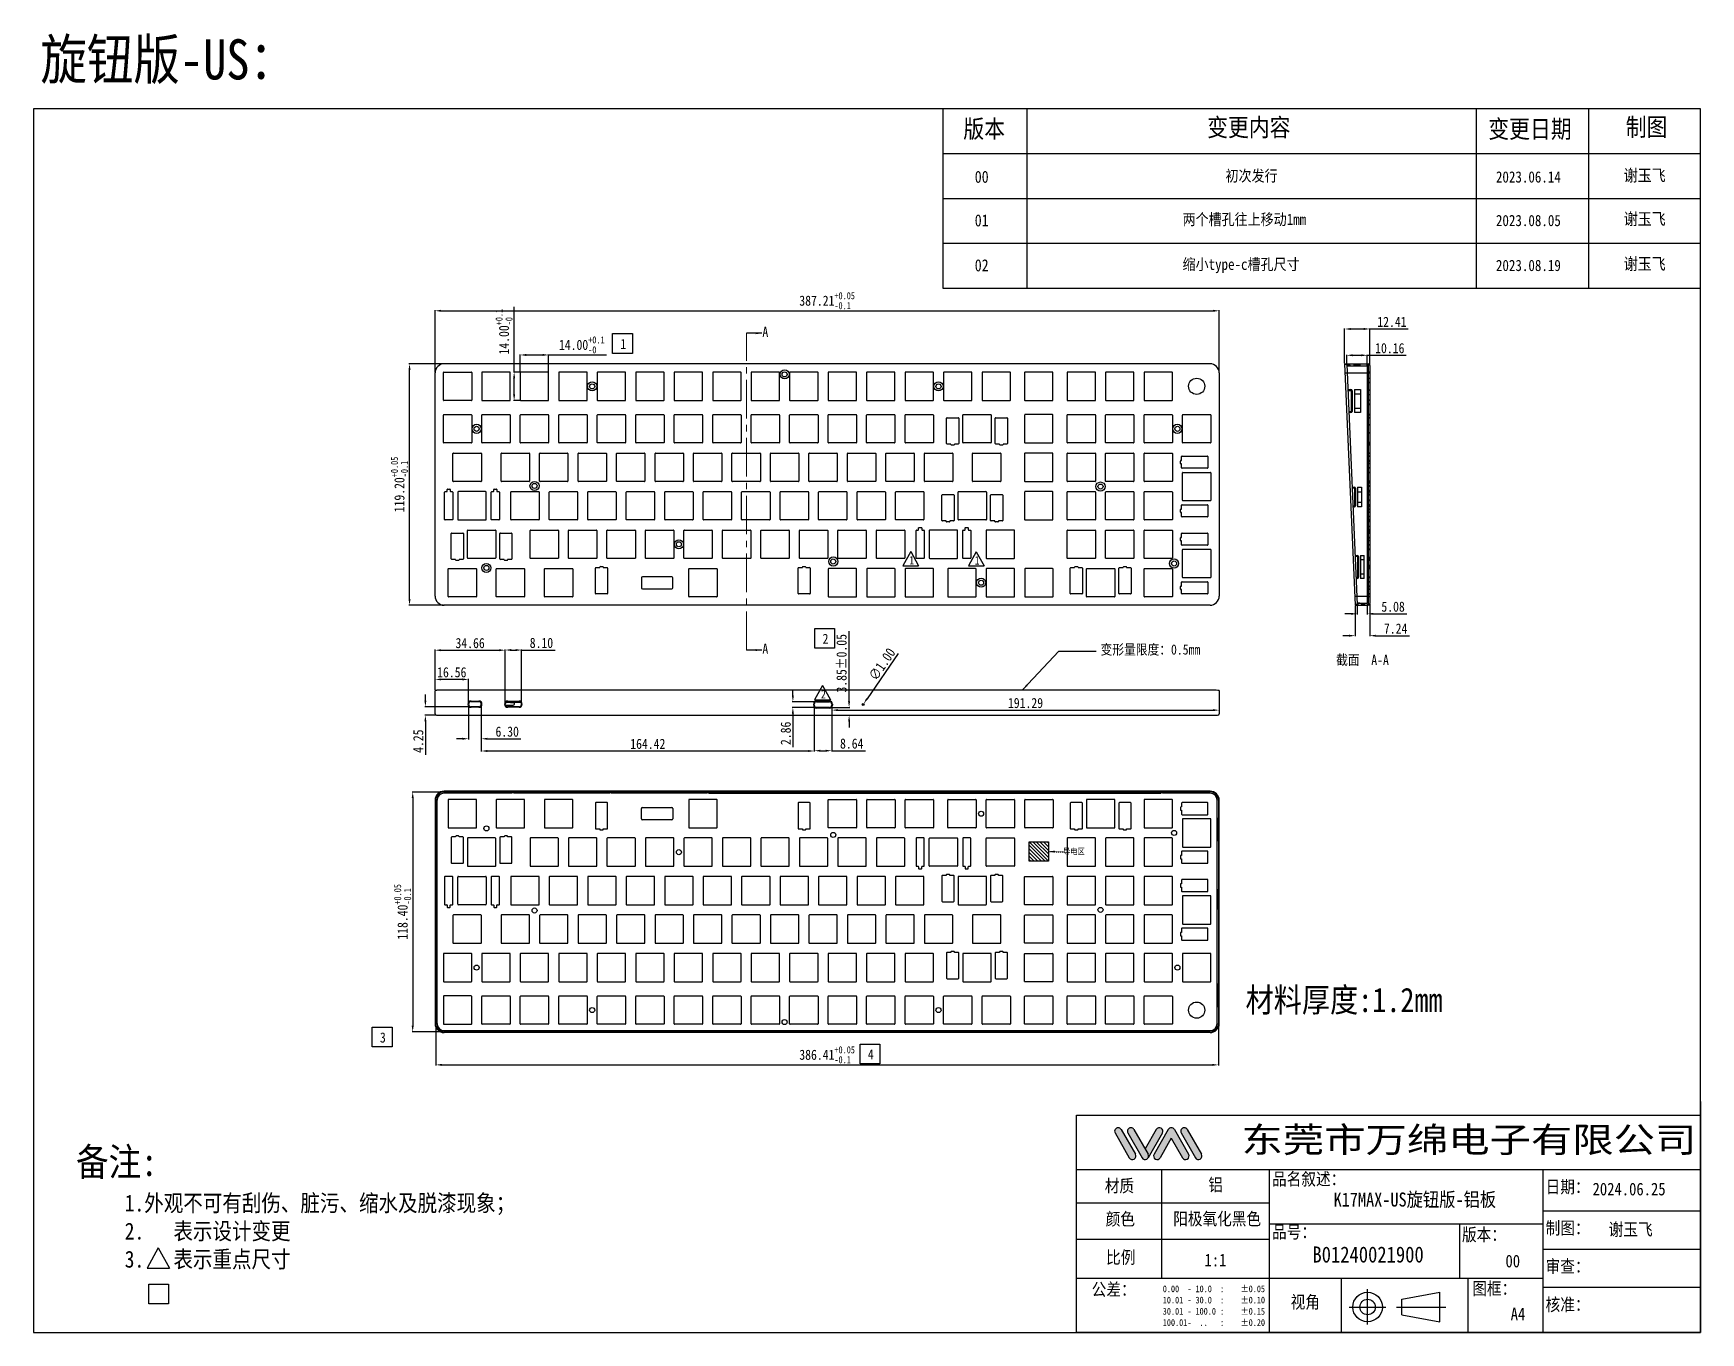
# Model space of a CAD drawing. Header units: millimetres. Extents: x 217 to 1040, y -1066 to -424.
import ezdxf

# ---------------------------------------------------------------- set-up
doc = ezdxf.new("R2010")
doc.units = ezdxf.units.MM
doc.header["$PDMODE"] = 3
doc.header["$PDSIZE"] = 8
doc.linetypes.add('CENTER2', pattern=[28.575, 19.05, -3.175, 3.175, -3.175])
doc.linetypes.add('HIDDEN', pattern=[0.2, 0.1, -0.1])
doc.layers.get('0').update_dxf_attribs({"linetype": 'CONTINUOUS'})
doc.layers.get('Defpoints').update_dxf_attribs({"linetype": 'CONTINUOUS'})
for name, color, linetype in [('DEFAULT_2', 8, 'HIDDEN'), ('产品图形', 7, 'CONTINUOUS'), ('图框', 7, 'CONTINUOUS'), ('文字说明', 7, 'CONTINUOUS'), ('标注尺寸', 2, 'CONTINUOUS')]:
    doc.layers.add(name, color=color, linetype=linetype)
doc.layers.add('中心线', color=1, linetype='CENTER2', lineweight=20)
doc.styles.get("Standard").update_dxf_attribs({"font": '', "width": 0.85, "height": 5})
doc.styles.get('Standard').set_extended_font_data('SimSun')
doc.dimstyles.get("Standard").update_dxf_attribs({"dimtxt": 5, "dimasz": 3, "dimexe": 0.3, "dimexo": 0.3, "dimgap": 1, "dimtad": 1, "dimzin": 1, "dimdsep": 46, "dimtxsty": 'Standard', "dimcen": 0.09, "dimclrd": 3, "dimclre": 3, "dimclrt": 3, "dimadec": 0, "dimazin": 2, "dimtp": 0.01, "dimtm": 0.01, "dimtfac": 1, "dimtofl": 0, "dimtmove": 0, "dimatfit": 3, "dimfxl": 0, "dimtolj": 1, "dimarcsym": 0})

msp = doc.modelspace()

# ---------------------------------------------------------------- texts
at = {"color": 2, "linetype": 'Continuous', "char_height": 5, "width": 187.425, "attachment_point": 3, "line_spacing_factor": 0.9}
for s, insert in [('变形量限度：0.5mm', (793.124, -726.089)), ('截面  A-A', (886.229, -731.213))]:
    msp.add_mtext(s, dxfattribs=dict(at, insert=insert))
at = {"layer": 'DEFAULT_2', "color": 1, "insert": (736.053, -826.799), "char_height": 3, "attachment_point": 3}
msp.add_mtext('{\\fSimSun|b0|i0|c134|p2;导电区}', dxfattribs=at)
at = {"layer": '中心线', "char_height": 5, "width": 16.58444, "attachment_point": 1}
for insert in [(576.897, -569.234), (576.897, -725.646)]:
    msp.add_mtext('A', dxfattribs=dict(at, insert=insert))
at = {"layer": '产品图形', "attachment_point": 1}
for s, insert, char_height, width in [('旋钮版-US：', (220.415, -427.305), 19.8, 330.44061), ('00', (681.75, -492.23), 5.94, 12.66381), ('初次发行', (805.589, -491.925), 5.544, 27.489), ('2023.06.14', (939.101, -492.485), 5.544, 30.1054), ('谢玉飞', (1002.237, -491.492), 5.94, 33.76288), ('01', (681.75, -513.741), 5.94, 12.66381), ('两个槽孔往上移动1mm', (784.358, -513.436), 5.544, 69.78219), ('2023.08.05', (939.101, -513.996), 5.544, 30.1054), ('谢玉飞', (1002.237, -513.002), 5.94, 33.76288), ('缩小type-c槽孔尺寸', (784.358, -535.616), 5.544, 69.78219), ('谢玉飞', (1002.237, -535.182), 5.94, 33.76288), ('02', (681.75, -535.921), 5.94, 12.66381), ('2023.08.19', (939.101, -536.176), 5.544, 30.1054), ('1', (649.424, -682.425), 4.158, 8.86467), ('1', (681.757, -682.468), 4.158, 8.86467), ('2', (605.829, -748.578), 4.158, 8.86467)]:
    msp.add_mtext(s, dxfattribs=dict(at, insert=insert, char_height=char_height, width=width))
at = {"layer": '图框', "attachment_point": 1}
for s, insert, char_height, width in [('版本', (676.123, -467.067), 8.8704, 31.43135), ('{\\fSimSun|b0|i0|c134|p2;变更内容}', (796.528, -466.347), 8.8704, 51.64462), ('变更日期', (935.344, -467.141), 8.8704, 44.91709), ('制图', (1003.225, -466.178), 8.8704, 33.62712), ('{\\fMicrosoft YaHei|b0|i0|c134|p34;\\W1.2;东莞市万绵电子有限公司}', (813.463, -964.386), 12.474, 245.21557)]:
    msp.add_mtext(s, dxfattribs=dict(at, insert=insert, char_height=char_height, width=width))
at = {"layer": '图框', "lineweight": 0, "attachment_point": 1}
for s, insert, char_height, width in [('{\\fSimSun|b0|i0|c134|p54;\\C4;品名叙述：}', (828.549, -986.869), 6.237, 62.60205), ('{\\fSimSun|b0|i0|c134|p54;\\C4;材质}', (745.97, -990.237), 6.237, 62.60205), ('{\\fSimSun|b0|i0|c134|p54;\\C4;铝}', (797.097, -989.748), 6.237, 62.60205), ('{\\C4;K17MAX-US旋钮版-铝板}', (858.953, -996.68), 6.93, 91.60536), ('{\\fSimSun|b0|i0|c134|p54;\\C4;日期：}', (963.648, -990.753), 6.237, 62.60205), ('{\\C4;2024.06.25}', (986.823, -991.851), 6.237, 62.60205), ('{\\fSimSun|b0|i0|c134|p54;\\C4;颜色}', (746.405, -1006.629), 6.237, 62.60205), ('{\\fSimSun|b0|i0|c134|p54;\\C4;阳极氧化黑色}', (779.759, -1006.548), 6.237, 62.60205), ('{\\fSimSun|b0|i0|c134|p54;\\C4;品号：}', (828.549, -1013.012), 6.237, 62.60205), ('{\\fSimSun|b0|i0|c134|p54;\\C4;制图：}', (963.648, -1011.102), 6.237, 62.60205), ('{\\fSimSun|b0|i0|c134|p54;\\C4;谢玉飞}', (994.788, -1011.762), 6.237, 62.60205), ('{\\fSimSun|b0|i0|c134|p54;\\C4;版本：}', (922.337, -1014.342), 6.237, 62.60205), ('{\\fSimSun|b0|i0|c134|p54;\\C4;比例}', (746.623, -1025.562), 6.237, 62.60205), ('{\\fSimSun|b0|i0|c134|p54;\\C4;1:1}', (795.209, -1026.928), 6.237, 62.60205), ('{\\fSimSun|b0|i0|c134|p54;\\C4;00}', (943.818, -1027.395), 6.237, 62.60205), ('{\\fSimSun|b0|i0|c134|p54;\\C4;审查：}', (963.648, -1029.994), 6.237, 62.60205), ('{\\fSimSun|b0|i0|c134|p54;\\C4;公差：}', (739.487, -1041.438), 6.237, 62.60205), ('{\\fSimSun|b0|i0|c134|p54;\\C4;图框：}', (927.433, -1040.971), 6.237, 62.60205), ('{\\fSimSun|b0|i0|c134|p54;\\C4;视角}', (837.741, -1047.643), 6.237, 62.60205), ('{\\fSimSun|b0|i0|c134|p54;\\C4;A4}', (946.394, -1053.512), 6.237, 62.60205), ('{\\fSimSun|b0|i0|c134|p54;\\C4;核准：}', (963.648, -1048.885), 6.237, 62.60205)]:
    msp.add_mtext(s, dxfattribs=dict(at, insert=insert, char_height=char_height, width=width))
at = {"layer": '图框', "color": 4, "insert": (774.605, -1042.573), "char_height": 3.3264, "width": 63.13649, "attachment_point": 1}
msp.add_mtext('{\\fSimSun|b0|i0|c134|p2;0.00  - 10.0  :    %%P0.05\\P10.01 - 30.0  :    %%P0.10\\P30.01 - 100.0 :    %%P0.15\\P100.01-  ..   :    %%P0.20}', dxfattribs=at)
at = {"layer": '文字说明', "insert": (237.991, -974.625), "char_height": 13.86, "width": 286.22597, "attachment_point": 1}
msp.add_mtext('备注:\\P   {\\H0.6x;1.外观不可有刮伤、脏污、缩水及脱漆现象；\\P     2.   表示设计变更  \\P     3.   表示重点尺寸\\P     }', dxfattribs=at)
at = {"layer": '标注尺寸', "color": 1, "char_height": 5, "width": 5.95188, "attachment_point": 1}
for s, insert in [('1', (506.778, -575.223)), ('2', (606.622, -720.776)), ('3', (388.048, -917.625)), ('4', (628.969, -925.995))]:
    msp.add_mtext(s, dxfattribs=dict(at, insert=insert))
at = {"layer": '标注尺寸', "attachment_point": 1}
for s, insert, char_height, width in [('材料厚度:1.2mm', (815.453, -895.587), 12, 136.69453), ('{\\C4;B01240021900}', (848.496, -1023.334), 7.92, 44.37964)]:
    msp.add_mtext(s, dxfattribs=dict(at, insert=insert, char_height=char_height, width=width))

# ---------------------------------------------------------------- blocks, each defined once
blk = doc.blocks.new('*D24')
at = {"layer": 'Defpoints', "color": 0}
for p in [(415.25, -743.35), (415.25, -748.85), (431.81, -755.57)]:
    blk.add_point(p, dxfattribs=at)
at = {"layer": '标注尺寸', "color": 3, "lineweight": -2}
for p, q in [((415.25, -748.55), (415.25, -743.05)), ((428.81, -743.35), (418.25, -743.35)), ((431.81, -755.27), (431.81, -743.05))]:
    blk.add_line(p, q, dxfattribs=at)
at = {"layer": '标注尺寸', "color": 3}
for points in [[(418.25, -742.85), (418.25, -743.85), (415.25, -743.35)], [(428.81, -742.85), (428.81, -743.85), (431.81, -743.35)]]:
    blk.add_solid(points, dxfattribs=at)
at = {"layer": '标注尺寸', "color": 3, "insert": (423.53, -739.85), "char_height": 5, "attachment_point": 5}
blk.add_mtext('\\A1;16.56', dxfattribs=at)
blk = doc.blocks.new('*D25')
at = {"layer": 'Defpoints', "color": 0}
for p in [(433.06, -756.82), (410.5, -761.07), (416.05, -761.07)]:
    blk.add_point(p, dxfattribs=at)
at = {"layer": '标注尺寸', "color": 3, "lineweight": -2}
for p, q in [((432.76, -756.82), (410.2, -756.82)), ((410.5, -753.82), (410.5, -750.82)), ((415.75, -761.07), (410.2, -761.07)), ((410.5, -764.07), (410.5, -780.63))]:
    blk.add_line(p, q, dxfattribs=at)
at = {"layer": '标注尺寸', "color": 3}
for points in [[(410, -753.82), (411, -753.82), (410.5, -756.82)], [(410, -764.07), (411, -764.07), (410.5, -761.07)]]:
    blk.add_solid(points, dxfattribs=at)
at = {"layer": '标注尺寸', "color": 3, "insert": (407, -773.85), "char_height": 5, "attachment_point": 5, "rotation": 90}
blk.add_mtext('\\A1;4.25', dxfattribs=at)
blk = doc.blocks.new('*D26')
at = {"layer": 'Defpoints', "color": 0}
for p in [(431.81, -755.57), (438.11, -755.57), (438.11, -772.65)]:
    blk.add_point(p, dxfattribs=at)
at = {"layer": '标注尺寸', "color": 3, "lineweight": -2}
for p, q in [((431.81, -755.87), (431.81, -772.95)), ((438.11, -755.87), (438.11, -772.95)), ((428.81, -772.65), (425.81, -772.65)), ((441.11, -772.65), (457.67, -772.65))]:
    blk.add_line(p, q, dxfattribs=at)
at = {"layer": '标注尺寸', "color": 3}
for points in [[(428.81, -772.15), (428.81, -773.15), (431.81, -772.65)], [(441.11, -772.15), (441.11, -773.15), (438.11, -772.65)]]:
    blk.add_solid(points, dxfattribs=at)
at = {"layer": '标注尺寸', "color": 3, "insert": (450.89, -769.15), "char_height": 5, "attachment_point": 5}
blk.add_mtext('\\A1;6.30', dxfattribs=at)
blk = doc.blocks.new('*D27')
at = {"layer": 'Defpoints', "color": 0}
for p in [(449.91, -728.93), (415.25, -748.85), (449.91, -755.57)]:
    blk.add_point(p, dxfattribs=at)
at = {"layer": '标注尺寸', "color": 3, "lineweight": -2}
for p, q in [((415.25, -748.55), (415.25, -728.63)), ((418.25, -728.93), (446.91, -728.93)), ((449.91, -755.27), (449.91, -728.63))]:
    blk.add_line(p, q, dxfattribs=at)
at = {"layer": '标注尺寸', "color": 3}
for points in [[(418.25, -728.43), (418.25, -729.43), (415.25, -728.93)], [(446.91, -728.43), (446.91, -729.43), (449.91, -728.93)]]:
    blk.add_solid(points, dxfattribs=at)
at = {"layer": '标注尺寸', "color": 3, "insert": (432.58, -725.43), "char_height": 5, "attachment_point": 5}
blk.add_mtext('\\A1;34.66', dxfattribs=at)
blk = doc.blocks.new('*D28')
at = {"layer": 'Defpoints', "color": 0}
for p in [(458.01, -728.85), (449.91, -755.57), (458.01, -755.57)]:
    blk.add_point(p, dxfattribs=at)
at = {"layer": '标注尺寸', "color": 3, "lineweight": -2}
for p, q in [((449.91, -755.27), (449.91, -728.55)), ((452.91, -728.85), (455.01, -728.85)), ((458.01, -755.27), (458.01, -728.55)), ((458.01, -728.85), (474.59, -728.85))]:
    blk.add_line(p, q, dxfattribs=at)
at = {"layer": '标注尺寸', "color": 3}
for points in [[(452.91, -728.35), (452.91, -729.35), (449.91, -728.85)], [(455.01, -728.35), (455.01, -729.35), (458.01, -728.85)]]:
    blk.add_solid(points, dxfattribs=at)
at = {"layer": '标注尺寸', "color": 3, "insert": (467.8, -725.35), "char_height": 5, "attachment_point": 5}
blk.add_mtext('\\A1;8.10', dxfattribs=at)
blk = doc.blocks.new('*D29')
at = {"layer": 'Defpoints', "color": 0}
for p in [(602.53, -755.79), (611.17, -755.79), (611.17, -778.56)]:
    blk.add_point(p, dxfattribs=at)
at = {"layer": '标注尺寸', "color": 3, "lineweight": -2}
for p, q in [((602.53, -756.09), (602.53, -778.86)), ((611.17, -756.09), (611.17, -778.86)), ((605.53, -778.56), (608.17, -778.56)), ((611.17, -778.56), (627.85, -778.56))]:
    blk.add_line(p, q, dxfattribs=at)
at = {"layer": '标注尺寸', "color": 3}
for points in [[(605.53, -778.06), (605.53, -779.06), (602.53, -778.56)], [(608.17, -778.06), (608.17, -779.06), (611.17, -778.56)]]:
    blk.add_solid(points, dxfattribs=at)
at = {"layer": '标注尺寸', "color": 3, "insert": (621.01, -775.06), "char_height": 5, "attachment_point": 5}
blk.add_mtext('\\A1;8.64', dxfattribs=at)
blk = doc.blocks.new('*D30')
at = {"layer": 'Defpoints', "color": 0}
for p in [(610.02, -757.22), (606.85, -761.07), (619.71, -761.07)]:
    blk.add_point(p, dxfattribs=at)
at = {"layer": '标注尺寸', "color": 3, "lineweight": -2}
for p, q in [((619.71, -754.22), (619.71, -719.56)), ((610.32, -757.22), (620.01, -757.22)), ((607.15, -761.07), (620.01, -761.07)), ((619.71, -764.07), (619.71, -767.07))]:
    blk.add_line(p, q, dxfattribs=at)
at = {"layer": '标注尺寸', "color": 3}
for points in [[(619.21, -754.22), (620.21, -754.22), (619.71, -757.22)], [(619.21, -764.07), (620.21, -764.07), (619.71, -761.07)]]:
    blk.add_solid(points, dxfattribs=at)
at = {"layer": '标注尺寸', "color": 3, "insert": (616.01, -735.39), "char_height": 5, "attachment_point": 5, "rotation": 90}
blk.add_mtext('\\A1;3.85%%P0.05', dxfattribs=at)
blk = doc.blocks.new('*D31')
at = {"layer": 'Defpoints', "color": 0}
for p in [(626.33, -756.2), (626.89, -755.37)]:
    blk.add_point(p, dxfattribs=at)
at = {"layer": '标注尺寸', "color": 3, "lineweight": -2}
for p, q in [((643.88, -730.51), (628.58, -752.9)), ((626.52, -755.79), (626.7, -755.79)), ((626.61, -755.88), (626.61, -755.7))]:
    blk.add_line(p, q, dxfattribs=at)
at = {"layer": '标注尺寸', "color": 3}
blk.add_solid([(628.17, -752.61), (629, -753.18), (626.89, -755.37)], dxfattribs=at)
at = {"layer": '标注尺寸', "color": 3, "insert": (636, -735.84), "char_height": 5, "attachment_point": 5, "rotation": 55.66374}
blk.add_mtext('\\A1;∅1.00', dxfattribs=at)
blk = doc.blocks.new('*D32')
at = {"layer": 'Defpoints', "color": 0}
for p in [(471.36, -583.16), (457.36, -591.82), (471.36, -591.82)]:
    blk.add_point(p, dxfattribs=at)
at = {"layer": '标注尺寸', "color": 3, "lineweight": -2}
for p, q in [((457.36, -591.52), (457.36, -582.86)), ((460.36, -583.16), (468.36, -583.16)), ((471.36, -591.52), (471.36, -582.86)), ((471.36, -583.16), (499.91, -583.16))]:
    blk.add_line(p, q, dxfattribs=at)
at = {"layer": '标注尺寸', "color": 3}
for points in [[(460.36, -582.66), (460.36, -583.66), (457.36, -583.16)], [(468.36, -582.66), (468.36, -583.66), (471.36, -583.16)]]:
    blk.add_solid(points, dxfattribs=at)
at = {"layer": '标注尺寸', "color": 3, "insert": (487.71, -578.16), "char_height": 5, "attachment_point": 5}
blk.add_mtext('\\A1;14.00{\\H0.7x;\\S+0.1^ -0;}', dxfattribs=at)
blk = doc.blocks.new('*D33')
at = {"layer": 'Defpoints', "color": 0}
for p in [(454.31, -591.62), (457.56, -591.62), (457.56, -605.62)]:
    blk.add_point(p, dxfattribs=at)
at = {"layer": '标注尺寸', "color": 3, "lineweight": -2}
for p, q in [((454.31, -591.62), (454.31, -559.47)), ((457.26, -591.62), (454.01, -591.62)), ((454.31, -602.62), (454.31, -594.62)), ((457.26, -605.62), (454.01, -605.62))]:
    blk.add_line(p, q, dxfattribs=at)
at = {"layer": '标注尺寸', "color": 3}
for points in [[(453.81, -594.62), (454.81, -594.62), (454.31, -591.62)], [(453.81, -602.62), (454.81, -602.62), (454.31, -605.62)]]:
    blk.add_solid(points, dxfattribs=at)
at = {"layer": '标注尺寸', "color": 3, "insert": (449.3, -571.67), "char_height": 5, "attachment_point": 5, "rotation": 90}
blk.add_mtext('\\A1;14.00{\\H0.7x;\\S+0.1^ -0;}', dxfattribs=at)
blk = doc.blocks.new('*D34')
at = {"layer": 'Defpoints', "color": 0}
for p in [(402.66, -587.52), (419.75, -587.52), (419.75, -706.72)]:
    blk.add_point(p, dxfattribs=at)
at = {"layer": '标注尺寸', "color": 3, "lineweight": -2}
for p, q in [((419.45, -587.52), (402.36, -587.52)), ((402.66, -703.72), (402.66, -590.52)), ((419.45, -706.72), (402.36, -706.72))]:
    blk.add_line(p, q, dxfattribs=at)
at = {"layer": '标注尺寸', "color": 3}
for points in [[(402.16, -590.52), (403.16, -590.52), (402.66, -587.52)], [(402.16, -703.72), (403.16, -703.72), (402.66, -706.72)]]:
    blk.add_solid(points, dxfattribs=at)
at = {"layer": '标注尺寸', "color": 3, "insert": (397.66, -647.12), "char_height": 5, "attachment_point": 5, "rotation": 90}
blk.add_mtext('\\A1;119.20{\\H0.7x;\\S+0.05^ -0.1;}', dxfattribs=at)
blk = doc.blocks.new('*D36')
at = {"layer": 'Defpoints', "color": 0}
for p in [(802.46, -561.35), (415.25, -592.02), (802.46, -592.02)]:
    blk.add_point(p, dxfattribs=at)
at = {"layer": '标注尺寸', "color": 3, "lineweight": -2}
for p, q in [((415.25, -591.72), (415.25, -561.05)), ((418.25, -561.35), (799.46, -561.35)), ((802.46, -591.72), (802.46, -561.05))]:
    blk.add_line(p, q, dxfattribs=at)
at = {"layer": '标注尺寸', "color": 3}
for points in [[(418.25, -560.85), (418.25, -561.85), (415.25, -561.35)], [(799.46, -560.85), (799.46, -561.85), (802.46, -561.35)]]:
    blk.add_solid(points, dxfattribs=at)
at = {"layer": '标注尺寸', "color": 3, "insert": (608.86, -556.34), "char_height": 5, "attachment_point": 5}
blk.add_mtext('\\A1;387.21{\\H0.7x;\\S+0.05^ -0.1;}', dxfattribs=at)
blk = doc.blocks.new('*D37')
at = {"layer": 'Defpoints', "color": 0}
for p in [(875.6, -583.32), (865.44, -588.52), (875.6, -588.52)]:
    blk.add_point(p, dxfattribs=at)
at = {"layer": '标注尺寸', "color": 3, "lineweight": -2}
for p, q in [((865.44, -588.22), (865.44, -583.02)), ((868.44, -583.32), (872.6, -583.32)), ((875.6, -588.22), (875.6, -583.02)), ((875.6, -583.32), (894.8, -583.32))]:
    blk.add_line(p, q, dxfattribs=at)
at = {"layer": '标注尺寸', "color": 3}
for points in [[(868.44, -582.82), (868.44, -583.82), (865.44, -583.32)], [(872.6, -582.82), (872.6, -583.82), (875.6, -583.32)]]:
    blk.add_solid(points, dxfattribs=at)
at = {"layer": '标注尺寸', "color": 3, "insert": (886.7, -579.82), "char_height": 5, "attachment_point": 5}
blk.add_mtext('\\A1;10.16', dxfattribs=at)
blk = doc.blocks.new('*D38')
at = {"layer": 'Defpoints', "color": 0}
for p in [(864.4, -570.33), (864.4, -587.52), (876.8, -588.32)]:
    blk.add_point(p, dxfattribs=at)
at = {"layer": '标注尺寸', "color": 3, "lineweight": -2}
for p, q in [((864.4, -587.22), (864.4, -570.03)), ((867.4, -570.33), (873.8, -570.33)), ((876.8, -588.02), (876.8, -570.03)), ((876.8, -570.33), (895.69, -570.33))]:
    blk.add_line(p, q, dxfattribs=at)
at = {"layer": '标注尺寸', "color": 3}
for points in [[(867.4, -569.83), (867.4, -570.83), (864.4, -570.33)], [(873.8, -569.83), (873.8, -570.83), (876.8, -570.33)]]:
    blk.add_solid(points, dxfattribs=at)
at = {"layer": '标注尺寸', "color": 3, "insert": (887.75, -566.83), "char_height": 5, "attachment_point": 5}
blk.add_mtext('\\A1;12.41', dxfattribs=at)
blk = doc.blocks.new('*D39')
at = {"layer": 'Defpoints', "color": 0}
for p in [(870.52, -705.72), (875.6, -705.72), (875.6, -710.96)]:
    blk.add_point(p, dxfattribs=at)
at = {"layer": '标注尺寸', "color": 3, "lineweight": -2}
for p, q in [((870.52, -706.02), (870.52, -711.26)), ((875.6, -706.02), (875.6, -711.26)), ((867.52, -710.96), (864.52, -710.96)), ((878.6, -710.96), (895.05, -710.96))]:
    blk.add_line(p, q, dxfattribs=at)
at = {"layer": '标注尺寸', "color": 3}
for points in [[(867.52, -710.46), (867.52, -711.46), (870.52, -710.96)], [(878.6, -710.46), (878.6, -711.46), (875.6, -710.96)]]:
    blk.add_solid(points, dxfattribs=at)
at = {"layer": '标注尺寸', "color": 3, "insert": (888.32, -707.46), "char_height": 5, "attachment_point": 5}
blk.add_mtext('\\A1;5.08', dxfattribs=at)
blk = doc.blocks.new('*D40')
at = {"layer": 'Defpoints', "color": 0}
for p in [(869.56, -706.72), (876.8, -705.92), (876.8, -721.77)]:
    blk.add_point(p, dxfattribs=at)
at = {"layer": '标注尺寸', "color": 3, "lineweight": -2}
for p, q in [((869.56, -707.02), (869.56, -722.07)), ((876.8, -706.22), (876.8, -722.07)), ((866.56, -721.77), (863.56, -721.77)), ((879.8, -721.77), (896.37, -721.77))]:
    blk.add_line(p, q, dxfattribs=at)
at = {"layer": '标注尺寸', "color": 3}
for points in [[(866.56, -721.27), (866.56, -722.27), (869.56, -721.77)], [(879.8, -721.27), (879.8, -722.27), (876.8, -721.77)]]:
    blk.add_solid(points, dxfattribs=at)
at = {"layer": '标注尺寸', "color": 3, "insert": (889.58, -718.27), "char_height": 5, "attachment_point": 5}
blk.add_mtext('\\A1;7.24', dxfattribs=at)
blk = doc.blocks.new('*D35')
at = {"layer": 'Defpoints', "color": 0}
for p in [(419.75, -798.94), (404.23, -917.34), (419.75, -917.34)]:
    blk.add_point(p, dxfattribs=at)
at = {"layer": '标注尺寸', "color": 3, "lineweight": -2}
for p, q in [((419.45, -798.94), (403.93, -798.94)), ((404.23, -801.94), (404.23, -914.34)), ((419.45, -917.34), (403.93, -917.34))]:
    blk.add_line(p, q, dxfattribs=at)
at = {"layer": '标注尺寸', "color": 3}
for points in [[(403.73, -801.94), (404.73, -801.94), (404.23, -798.94)], [(403.73, -914.34), (404.73, -914.34), (404.23, -917.34)]]:
    blk.add_solid(points, dxfattribs=at)
at = {"layer": '标注尺寸', "color": 3, "insert": (399.23, -858.14), "char_height": 5, "attachment_point": 5, "rotation": 90}
blk.add_mtext('\\A1;118.40{\\H0.7x;\\S+0.05^ -0.1;}', dxfattribs=at)
blk = doc.blocks.new('*D41')
at = {"layer": 'Defpoints', "color": 0}
for p in [(415.65, -913.24), (802.06, -913.24), (802.06, -933.67)]:
    blk.add_point(p, dxfattribs=at)
at = {"layer": '标注尺寸', "color": 3, "lineweight": -2}
for p, q in [((415.65, -913.54), (415.65, -933.97)), ((802.06, -913.54), (802.06, -933.97)), ((418.65, -933.67), (799.06, -933.67))]:
    blk.add_line(p, q, dxfattribs=at)
at = {"layer": '标注尺寸', "color": 3}
for points in [[(418.65, -933.17), (418.65, -934.17), (415.65, -933.67)], [(799.06, -933.17), (799.06, -934.17), (802.06, -933.67)]]:
    blk.add_solid(points, dxfattribs=at)
at = {"layer": '标注尺寸', "color": 3, "insert": (608.86, -928.66), "char_height": 5, "attachment_point": 5}
blk.add_mtext('\\A1;386.41{\\H0.7x;\\S+0.05^ -0.1;}', dxfattribs=at)
blk = doc.blocks.new('*D74')
at = {"layer": 'Defpoints', "color": 0}
for p in [(591.95, -757.22), (603.68, -754.36), (603.68, -757.22)]:
    blk.add_point(p, dxfattribs=at)
at = {"layer": '标注尺寸', "color": 3, "lineweight": -2}
for p, q in [((591.95, -751.36), (591.95, -748.36)), ((603.38, -754.36), (591.65, -754.36)), ((603.38, -757.22), (591.65, -757.22)), ((591.95, -760.22), (591.95, -776.75))]:
    blk.add_line(p, q, dxfattribs=at)
at = {"layer": '标注尺寸', "color": 3}
for points in [[(591.45, -751.36), (592.45, -751.36), (591.95, -754.36)], [(591.45, -760.22), (592.45, -760.22), (591.95, -757.22)]]:
    blk.add_solid(points, dxfattribs=at)
at = {"layer": '标注尺寸', "color": 3, "insert": (588.45, -769.99), "char_height": 5, "attachment_point": 5, "rotation": 90}
blk.add_mtext('\\A1;2.86', dxfattribs=at)
blk = doc.blocks.new('*D75')
at = {"layer": 'Defpoints', "color": 0}
for p in [(438.11, -755.57), (602.53, -756.07), (602.53, -778.69)]:
    blk.add_point(p, dxfattribs=at)
at = {"layer": '标注尺寸', "color": 3, "lineweight": -2}
for p, q in [((438.11, -755.87), (438.11, -778.99)), ((602.53, -756.37), (602.53, -778.99)), ((441.11, -778.69), (599.53, -778.69))]:
    blk.add_line(p, q, dxfattribs=at)
at = {"layer": '标注尺寸', "color": 3}
for points in [[(441.11, -778.19), (441.11, -779.19), (438.11, -778.69)], [(599.53, -778.19), (599.53, -779.19), (602.53, -778.69)]]:
    blk.add_solid(points, dxfattribs=at)
at = {"layer": '标注尺寸', "color": 3, "insert": (520.32, -775.19), "char_height": 5, "attachment_point": 5}
blk.add_mtext('\\A1;164.42', dxfattribs=at)
blk = doc.blocks.new('*D84')
at = {"layer": 'Defpoints', "color": 0}
for p in [(611.17, -755.79), (802.46, -754.56), (802.46, -758.53)]:
    blk.add_point(p, dxfattribs=at)
at = {"layer": '标注尺寸', "color": 3, "lineweight": -2}
for p, q in [((611.17, -756.09), (611.17, -758.83)), ((802.46, -754.86), (802.46, -758.83)), ((614.17, -758.53), (799.46, -758.53))]:
    blk.add_line(p, q, dxfattribs=at)
at = {"layer": '标注尺寸', "color": 3}
for points in [[(614.17, -758.03), (614.17, -759.03), (611.17, -758.53)], [(799.46, -758.03), (799.46, -759.03), (802.46, -758.53)]]:
    blk.add_solid(points, dxfattribs=at)
at = {"layer": '标注尺寸', "color": 3, "insert": (706.82, -755.03), "char_height": 5, "attachment_point": 5}
blk.add_mtext('\\A1;191.29', dxfattribs=at)

# ---------------------------------------------------------------- dimensions: what is measured, and where the dimension line sits
at = {"layer": '标注尺寸'}
dim = msp.add_linear_dim(base=(454.306, -591.618), p1=(457.558, -605.618), p2=(457.558, -591.618), angle=90, text='<>{\\H0.7x;\\S+0.1^ -0;}', dimstyle='Standard', dxfattribs=at)
dim.commit()
dim.dimension.update_dxf_attribs({"geometry": '*D33', "text_midpoint": (454.306, -571.673), "dimtype": 160})
at = {"layer": '标注尺寸', "color": 1}
dim = msp.add_linear_dim(base=(802.464, -561.349), p1=(415.253, -592.018), p2=(802.464, -592.018), text='<>{\\H0.7x;\\S+0.05^ -0.1;}', dimstyle='Standard', dxfattribs=at)
dim.commit()
dim.dimension.update_dxf_attribs({"geometry": '*D36', "text_midpoint": (608.858, -561.349), "dimtype": 160})
for base, p1, p2, picture, middle in [((864.396, -570.331), (876.803, -588.318), (864.396, -587.518), '*D38', (887.748, -570.331)), ((802.464, -758.525), (611.173, -755.786), (802.464, -754.56), '*D84', (706.818, -758.525))]:
    dim = msp.add_linear_dim(base=base, p1=p1, p2=p2, dimstyle='Standard', dxfattribs=at)
    dim.commit()
    dim.dimension.update_dxf_attribs({"geometry": picture, "text_midpoint": middle, "dimtype": 160})
at = {"layer": '标注尺寸'}
dim = msp.add_linear_dim(base=(471.358, -583.161), p1=(457.358, -591.818), p2=(471.358, -591.818), text='<>{\\H0.7x;\\S+0.1^ -0;}', dimstyle='Standard', dxfattribs=at)
dim.commit()
dim.dimension.update_dxf_attribs({"geometry": '*D32', "text_midpoint": (487.706, -583.161), "dimtype": 160})
at = {"layer": '标注尺寸', "color": 1}
for base, p1, p2, picture, middle in [((875.603, -583.32), (865.441, -588.518), (875.603, -588.518), '*D37', (886.702, -579.82)), ((876.803, -721.769), (869.562, -706.718), (876.803, -705.918), '*D40', (889.584, -718.269)), ((875.603, -710.962), (870.52, -705.718), (875.603, -705.718), '*D39', (888.325, -707.462)), ((449.908063516, -728.932814314), (415.253063516, -748.854110512), (449.908063516, -755.56561771), '*D27', (432.580563516, -725.432814314)), ((458.008, -728.855), (449.908, -755.566), (458.008, -755.566), '*D28', (467.801, -725.355)), ((415.253063516, -743.347348231), (431.808063516, -755.56561771), (415.253063516, -748.854110512), '*D24', (423.530563516, -739.847348231)), ((438.108, -772.649), (431.808, -755.566), (438.108, -755.566), '*D26', (450.889, -769.149)), ((602.533063, -778.690296), (438.108064, -755.565618), (602.533063, -756.065618), '*D75', (520.320563, -775.190296)), ((611.173, -778.565), (602.533, -755.786), (611.173, -755.786), '*D29', (621.014, -775.065))]:
    dim = msp.add_linear_dim(base=base, p1=p1, p2=p2, dimstyle='Standard', dxfattribs=at)
    dim.commit()
    dim.dimension.update_dxf_attribs({"geometry": picture, "text_midpoint": middle})
for base, p1, p2, picture, middle in [((402.66, -587.518), (419.753, -706.718), (419.753, -587.518), '*D34', (397.655, -647.118)), ((404.234, -917.337), (419.753, -798.937), (419.753, -917.337), '*D35', (399.229, -858.137))]:
    dim = msp.add_linear_dim(base=base, p1=p1, p2=p2, angle=90, text='<>{\\H0.7x;\\S+0.05^ -0.1;}', dimstyle='Standard', dxfattribs=at)
    dim.commit()
    dim.dimension.update_dxf_attribs({"geometry": picture, "text_midpoint": middle})
dim = msp.add_linear_dim(base=(619.709, -761.066), p1=(610.023, -757.216), p2=(606.853, -761.066), angle=90, text='<>%%P0.05', dimstyle='Standard', dxfattribs=at)
dim.commit()
dim.dimension.update_dxf_attribs({"geometry": '*D30', "text_midpoint": (619.709, -735.388), "dimtype": 160})
dim = msp.add_diameter_dim_2p(p1=(626.326, -756.198), p2=(626.89, -755.373), dimstyle='Standard', dxfattribs=at)
dim.commit()
dim.dimension.update_dxf_attribs({"geometry": '*D31', "text_midpoint": (638.886, -737.812), "dimtype": 163})
for base, p1, p2, picture, middle in [((591.95, -757.216), (603.683, -754.356), (603.683, -757.216), '*D74', (588.45, -769.985)), ((410.504, -761.066), (433.058, -756.816), (416.053, -761.066), '*D25', (407.004, -773.847))]:
    dim = msp.add_linear_dim(base=base, p1=p1, p2=p2, angle=90, dimstyle='Standard', dxfattribs=at)
    dim.commit()
    dim.dimension.update_dxf_attribs({"geometry": picture, "text_midpoint": middle})
dim = msp.add_linear_dim(base=(802.064, -933.668), p1=(415.653, -913.237), p2=(802.064, -913.237), text='<>{\\H0.7x;\\S+0.05^ -0.1;}', dimstyle='Standard', dxfattribs=at)
dim.commit()
dim.dimension.update_dxf_attribs({"geometry": '*D41', "text_midpoint": (608.858, -928.663)})

# ---------------------------------------------------------------- hatches: boundary and pattern name
at = {"linetype": 'Continuous'}
h = msp.add_hatch(dxfattribs=at)
h.set_pattern_fill('XSEC0001', color=2, scale=7.132961, angle=45, style=0, pattern_type=0)
h.set_pattern_definition([(45, (121.258, -1100.338), (-5.043765, 5.043765), [])])
edge = h.paths.add_edge_path()
edge.add_line((876.803, -705.918), (876.803, -702.619))
edge.add_arc((876.003, -705.918), 0.8, 270, 360)
edge.add_line((869.562, -706.718), (876.003, -706.718))
edge.add_line((869.545, -706.318), (869.562, -706.718))
edge.add_line((870.546, -706.318), (869.545, -706.318))
edge.add_line((870.52, -705.718), (870.546, -706.318))
edge.add_line((870.52, -705.718), (875.603, -705.718))
edge.add_line((875.603, -705.718), (875.603, -702.619))
edge.add_line((875.603, -702.619), (876.803, -702.619))
edge = h.paths.add_edge_path()
edge.add_line((876.803, -688.619), (876.803, -683.618))
edge.add_line((875.603, -688.619), (876.803, -688.619))
edge.add_line((875.603, -688.619), (875.603, -683.618))
edge.add_line((875.603, -683.618), (876.803, -683.618))
edge = h.paths.add_edge_path()
edge.add_line((876.803, -669.618), (876.803, -645.566))
edge.add_line((875.603, -669.618), (876.803, -669.618))
edge.add_line((875.603, -669.618), (875.603, -645.566))
edge.add_line((875.603, -645.566), (876.803, -645.566))
edge = h.paths.add_edge_path()
edge.add_line((876.803, -631.671), (876.803, -626.618))
edge.add_line((875.603, -631.671), (876.803, -631.671))
edge.add_line((875.603, -631.671), (875.603, -626.618))
edge.add_line((875.603, -626.618), (876.803, -626.618))
edge = h.paths.add_edge_path()
edge.add_line((876.803, -612.618), (876.803, -605.618))
edge.add_line((875.603, -612.618), (876.803, -612.618))
edge.add_line((875.603, -612.618), (875.603, -605.618))
edge.add_line((875.603, -605.618), (876.803, -605.618))
edge = h.paths.add_edge_path()
edge.add_line((876.803, -591.618), (876.803, -588.318))
edge.add_line((875.603, -591.618), (876.803, -591.618))
edge.add_line((875.603, -591.618), (875.603, -588.518))
edge.add_line((865.441, -588.518), (875.603, -588.518))
edge.add_line((865.415, -587.918), (865.441, -588.518))
edge.add_line((865.415, -587.918), (864.414, -587.918))
edge.add_line((864.396, -587.518), (864.414, -587.918))
edge.add_line((864.396, -587.518), (876.003, -587.518))
edge.add_arc((876.003, -588.318), 0.8, 0, 90)
at = {"layer": '图框'}
h = msp.add_hatch(color=252, dxfattribs=at)
h.paths.add_polyline_path([(754.086, -965.548, 1), (751.054, -967.29), (758.07, -979.504, 1), (761.103, -977.763)])
h.paths.add_polyline_path([(764.364, -979.504, 1), (767.397, -977.763), (760.38, -965.548, 1), (757.348, -967.29)])
h.paths.add_polyline_path([(778.82, -969.929), (784.32, -979.504, 1), (787.352, -977.763), (780.336, -965.548, 0.5788196), (777.304, -965.548), (770.288, -977.763, 1), (773.32, -979.504)])
h.paths.add_polyline_path([(786.704, -965.548, 1), (783.672, -967.29), (790.689, -979.504, 1), (793.721, -977.763)])
msp.add_hatch(color=1, dxfattribs=at).paths.add_polyline_path([(765.88, -975.124), (767.397, -977.763, -0.2667692), (767.397, -979.504), (774.413, -967.29, 1), (771.381, -965.548)])
at = {"layer": '标注尺寸'}
h = msp.add_hatch(dxfattribs=at)
h.set_pattern_fill('ANSI31', color=256, scale=10)
h.set_pattern_definition([(315, (650.3464, -637.9805), (-0.8838835, -0.8838835), [])])
h.paths.add_polyline_path([(708.557, -823.54), (718.159, -823.54), (718.159, -833.142), (708.557, -833.142)])

# ---------------------------------------------------------------- linework, layer by layer
at = {"color": 7, "linetype": 'Continuous'}
for p, q in [((415.253, -702.218), (415.253, -592.018)), ((419.358, -605.418), (419.358, -591.818)), ((419.558, -591.618), (433.158, -591.618)), ((797.964, -587.518), (419.753, -587.518)), ((433.358, -591.818), (433.358, -605.418)), ((438.358, -591.818), (438.358, -605.418)), ((452.158, -591.618), (438.558, -591.618)), ((452.358, -605.418), (452.358, -591.818)), ((457.358, -591.818), (457.358, -605.418)), ((471.158, -591.618), (457.558, -591.618)), ((471.358, -605.418), (471.358, -591.818)), ((476.358, -591.818), (476.358, -605.418)), ((490.158, -591.618), (476.558, -591.618)), ((490.358, -605.418), (490.358, -591.818)), ((495.358, -591.818), (495.358, -605.418)), ((509.158, -591.618), (495.558, -591.618)), ((509.358, -605.418), (509.358, -591.818)), ((514.358, -591.818), (514.358, -605.418)), ((528.158, -591.618), (514.558, -591.618)), ((528.358, -605.418), (528.358, -591.818)), ((533.358, -591.818), (533.358, -605.418)), ((547.158, -591.618), (533.558, -591.618)), ((547.358, -605.418), (547.358, -591.818)), ((552.358, -591.818), (552.358, -605.418)), ((566.158, -591.618), (552.558, -591.618)), ((566.358, -605.418), (566.358, -591.818)), ((571.358, -591.818), (571.358, -605.418)), ((585.158, -591.618), (571.558, -591.618)), ((585.358, -605.418), (585.358, -591.818)), ((590.358, -591.818), (590.358, -605.418)), ((604.158, -591.618), (590.558, -591.618)), ((604.358, -605.418), (604.358, -591.818)), ((609.358, -591.818), (609.358, -605.418)), ((623.158, -591.618), (609.558, -591.618)), ((623.358, -605.418), (623.358, -591.818)), ((628.358, -591.818), (628.358, -605.418)), ((642.158, -591.618), (628.558, -591.618)), ((642.358, -605.418), (642.358, -591.818)), ((647.358, -591.818), (647.358, -605.418)), ((661.158, -591.618), (647.558, -591.618)), ((661.358, -605.418), (661.358, -591.818)), ((666.358, -591.818), (666.358, -605.418)), ((680.158, -591.618), (666.558, -591.618)), ((680.358, -605.418), (680.358, -591.818)), ((685.358, -591.818), (685.358, -605.418)), ((699.158, -591.618), (685.558, -591.618)), ((699.358, -605.418), (699.358, -591.818)), ((706.358, -591.818), (706.358, -605.418)), ((720.158, -591.618), (706.558, -591.618)), ((720.358, -605.418), (720.358, -591.818)), ((727.358, -591.818), (727.358, -605.418)), ((741.158, -591.618), (727.558, -591.618)), ((741.358, -605.418), (741.358, -591.818)), ((746.358, -591.818), (746.358, -605.418)), ((760.158, -591.618), (746.558, -591.618)), ((760.358, -605.418), (760.358, -591.818)), ((765.358, -591.818), (765.358, -605.418)), ((779.158, -591.618), (765.558, -591.618)), ((779.358, -605.418), (779.358, -591.818)), ((802.464, -592.018), (802.464, -702.218)), ((864.396, -587.518), (869.562, -706.718)), ((864.396, -587.518), (876.003, -587.518)), ((865.415, -587.918), (864.414, -587.918)), ((864.591, -592.018), (876.803, -592.018)), ((865.415, -587.918), (870.546, -706.318)), ((866.794, -588.018), (865.419, -588.018)), ((865.441, -588.518), (875.603, -588.518)), ((866.587, -588.518), (866.794, -588.018)), ((867.294, -588.518), (866.794, -588.018)), ((869.018, -588.018), (869.018, -588.518)), ((871.927, -588.018), (869.018, -588.018)), ((871.023, -588.518), (871.023, -587.518)), ((871.927, -588.018), (871.927, -588.518)), ((872.023, -588.518), (872.023, -587.518)), ((875.603, -588.518), (875.603, -705.718)), ((876.803, -591.618), (875.603, -591.618)), ((876.803, -591.818), (875.603, -591.818)), ((876.003, -587.518), (876.003, -706.718)), ((876.803, -588.318), (876.803, -705.918)), ((865.951, -600.291), (867.387, -600.291)), ((868.094, -600.791), (865.972, -600.791)), ((867.594, -600.791), (867.594, -611.046)), ((868.094, -600.791), (868.094, -611.046)), ((869.289, -600.291), (869.289, -611.546)), ((869.289, -600.291), (872.198, -600.291)), ((872.198, -600.291), (872.198, -611.546)), ((875.603, -594.618), (876.803, -594.618)), ((875.603, -597.405), (875.803, -597.405)), ((875.603, -599.905), (875.803, -599.905)), ((875.803, -597.405), (876.803, -596.405)), ((875.803, -599.905), (875.803, -597.405)), ((875.803, -599.905), (876.803, -600.905)), ((433.158, -605.618), (419.558, -605.618)), ((438.558, -605.618), (452.158, -605.618)), ((457.558, -605.618), (471.158, -605.618)), ((476.558, -605.618), (490.158, -605.618)), ((495.558, -605.618), (509.158, -605.618)), ((514.558, -605.618), (528.158, -605.618)), ((533.558, -605.618), (547.158, -605.618)), ((552.558, -605.618), (566.158, -605.618)), ((571.558, -605.618), (585.158, -605.618)), ((590.558, -605.618), (604.158, -605.618)), ((609.558, -605.618), (623.158, -605.618)), ((628.558, -605.618), (642.158, -605.618)), ((647.558, -605.618), (661.158, -605.618)), ((666.558, -605.618), (680.158, -605.618)), ((685.558, -605.618), (699.158, -605.618)), ((706.558, -605.618), (720.158, -605.618)), ((727.558, -605.618), (741.158, -605.618)), ((746.558, -605.618), (760.158, -605.618)), ((765.558, -605.618), (779.158, -605.618)), ((872.198, -602.47), (869.289, -602.47)), ((875.603, -602.618), (876.803, -602.618)), ((876.803, -605.418), (875.603, -605.418)), ((876.803, -605.618), (875.603, -605.618)), ((419.358, -626.418), (419.358, -612.818)), ((419.558, -612.618), (433.158, -612.618)), ((433.358, -612.818), (433.358, -626.418)), ((438.358, -626.418), (438.358, -612.818)), ((438.558, -612.618), (452.158, -612.618)), ((452.358, -612.818), (452.358, -626.418)), ((457.358, -626.418), (457.358, -612.818)), ((457.558, -612.618), (471.158, -612.618)), ((471.358, -612.818), (471.358, -626.418)), ((476.358, -626.418), (476.358, -612.818)), ((476.558, -612.618), (490.158, -612.618)), ((490.358, -612.818), (490.358, -626.418)), ((495.358, -626.418), (495.358, -612.818)), ((495.558, -612.618), (509.158, -612.618)), ((509.358, -612.818), (509.358, -626.418)), ((514.358, -626.418), (514.358, -612.818)), ((514.558, -612.618), (528.158, -612.618)), ((528.358, -612.818), (528.358, -626.418)), ((533.358, -626.418), (533.358, -612.818)), ((533.558, -612.618), (547.158, -612.618)), ((547.358, -612.818), (547.358, -626.418)), ((552.358, -626.418), (552.358, -612.818)), ((552.558, -612.618), (566.158, -612.618)), ((566.358, -612.818), (566.358, -626.418)), ((571.358, -626.418), (571.358, -612.818)), ((571.558, -612.618), (585.158, -612.618)), ((585.358, -612.818), (585.358, -626.418)), ((590.358, -626.418), (590.358, -612.818)), ((590.558, -612.618), (604.158, -612.618)), ((604.358, -612.818), (604.358, -626.418)), ((609.358, -626.418), (609.358, -612.818)), ((609.558, -612.618), (623.158, -612.618)), ((623.358, -612.818), (623.358, -626.418)), ((628.358, -626.418), (628.358, -612.818)), ((628.558, -612.618), (642.158, -612.618)), ((642.358, -612.818), (642.358, -626.418)), ((647.358, -626.418), (647.358, -612.818)), ((647.558, -612.618), (661.158, -612.618)), ((661.358, -612.818), (661.358, -626.418)), ((667.858, -626.868), (667.858, -614.368)), ((668.108, -614.118), (673.608, -614.118)), ((673.858, -614.368), (673.858, -626.868)), ((675.858, -626.418), (675.858, -612.818)), ((676.058, -612.618), (689.658, -612.618)), ((689.858, -612.818), (689.858, -626.418)), ((691.858, -626.868), (691.858, -614.368)), ((692.108, -614.118), (697.608, -614.118)), ((697.858, -614.368), (697.858, -626.868)), ((706.358, -612.818), (706.358, -626.418)), ((720.158, -612.618), (706.558, -612.618)), ((720.358, -626.418), (720.358, -612.818)), ((727.358, -626.418), (727.358, -612.818)), ((727.558, -612.618), (741.158, -612.618)), ((741.358, -612.818), (741.358, -626.418)), ((746.358, -626.418), (746.358, -612.818)), ((746.558, -612.618), (760.158, -612.618)), ((760.358, -612.818), (760.358, -626.418)), ((765.358, -626.418), (765.358, -612.818)), ((765.558, -612.618), (779.158, -612.618)), ((779.358, -612.818), (779.358, -626.418)), ((784.358, -626.418), (784.358, -612.818)), ((784.558, -612.618), (798.158, -612.618)), ((798.358, -612.818), (798.358, -626.418)), ((866.417, -611.046), (868.094, -611.046)), ((867.387, -611.546), (866.439, -611.546)), ((869.289, -609.367), (872.198, -609.367)), ((872.198, -611.546), (869.289, -611.546)), ((876.803, -612.618), (875.603, -612.618)), ((876.803, -612.818), (875.603, -612.818)), ((876.803, -614.118), (875.603, -614.118)), ((876.803, -614.368), (875.603, -614.368)), ((875.803, -618.368), (876.803, -617.368)), ((875.603, -618.368), (875.803, -618.368)), ((875.603, -620.868), (875.803, -620.868)), ((875.803, -620.868), (875.803, -618.368)), ((875.803, -620.868), (876.803, -621.868)), ((433.158, -626.618), (419.558, -626.618)), ((424.123, -645.418), (424.123, -631.818)), ((424.323, -631.618), (437.923, -631.618)), ((438.123, -631.818), (438.123, -645.418)), ((452.158, -626.618), (438.558, -626.618)), ((447.888, -645.418), (447.888, -631.818)), ((448.088, -631.618), (461.688, -631.618)), ((471.158, -626.618), (457.558, -626.618)), ((461.888, -631.818), (461.888, -645.418)), ((466.888, -645.418), (466.888, -631.818)), ((467.088, -631.618), (480.688, -631.618)), ((490.158, -626.618), (476.558, -626.618)), ((480.888, -631.818), (480.888, -645.418)), ((485.888, -645.418), (485.888, -631.818)), ((486.088, -631.618), (499.688, -631.618)), ((509.158, -626.618), (495.558, -626.618)), ((499.888, -631.818), (499.888, -645.418)), ((504.888, -645.418), (504.888, -631.818)), ((505.088, -631.618), (518.688, -631.618)), ((528.158, -626.618), (514.558, -626.618)), ((518.888, -631.818), (518.888, -645.418)), ((523.888, -645.418), (523.888, -631.818)), ((524.088, -631.618), (537.688, -631.618)), ((547.158, -626.618), (533.558, -626.618)), ((537.888, -631.818), (537.888, -645.418)), ((542.888, -645.418), (542.888, -631.818)), ((543.088, -631.618), (556.688, -631.618)), ((566.158, -626.618), (552.558, -626.618)), ((556.888, -631.818), (556.888, -645.418)), ((561.888, -645.418), (561.888, -631.818)), ((562.088, -631.618), (575.688, -631.618)), ((585.158, -626.618), (571.558, -626.618)), ((575.888, -631.818), (575.888, -645.418)), ((580.888, -645.418), (580.888, -631.818)), ((581.088, -631.618), (594.688, -631.618)), ((604.158, -626.618), (590.558, -626.618)), ((594.888, -631.818), (594.888, -645.418)), ((599.888, -645.418), (599.888, -631.818)), ((600.088, -631.618), (613.688, -631.618)), ((623.158, -626.618), (609.558, -626.618)), ((613.888, -631.818), (613.888, -645.418)), ((618.888, -645.418), (618.888, -631.818)), ((619.088, -631.618), (632.688, -631.618)), ((642.158, -626.618), (628.558, -626.618)), ((632.888, -631.818), (632.888, -645.418)), ((637.888, -645.418), (637.888, -631.818)), ((638.088, -631.618), (651.688, -631.618)), ((661.158, -626.618), (647.558, -626.618)), ((651.888, -631.818), (651.888, -645.418)), ((656.888, -645.418), (656.888, -631.818)), ((657.088, -631.618), (670.688, -631.618)), ((670.008, -627.118), (668.108, -627.118)), ((670.008, -627.368), (670.008, -627.118)), ((671.458, -627.618), (670.258, -627.618)), ((670.888, -631.818), (670.888, -645.418)), ((673.608, -627.118), (671.708, -627.118)), ((671.708, -627.118), (671.708, -627.368)), ((689.658, -626.618), (676.058, -626.618)), ((680.653, -645.418), (680.653, -631.818)), ((680.853, -631.618), (694.453, -631.618)), ((694.008, -627.118), (692.108, -627.118)), ((694.008, -627.368), (694.008, -627.118)), ((695.458, -627.618), (694.258, -627.618)), ((694.653, -631.818), (694.653, -645.418)), ((697.608, -627.118), (695.708, -627.118)), ((695.708, -627.118), (695.708, -627.368)), ((706.358, -631.818), (706.358, -645.418)), ((706.558, -626.618), (720.158, -626.618)), ((720.158, -631.618), (706.558, -631.618)), ((720.358, -645.418), (720.358, -631.818)), ((727.358, -645.418), (727.358, -631.818)), ((741.158, -626.618), (727.558, -626.618)), ((727.558, -631.618), (741.158, -631.618)), ((741.358, -631.818), (741.358, -645.418)), ((746.358, -645.418), (746.358, -631.818)), ((760.158, -626.618), (746.558, -626.618)), ((746.558, -631.618), (760.158, -631.618)), ((760.358, -631.818), (760.358, -645.418)), ((765.358, -645.418), (765.358, -631.818)), ((779.158, -626.618), (765.558, -626.618)), ((765.558, -631.618), (779.158, -631.618)), ((779.358, -631.818), (779.358, -645.418)), ((783.858, -635.268), (783.858, -633.368)), ((784.108, -633.118), (796.608, -633.118)), ((798.158, -626.618), (784.558, -626.618)), ((796.858, -633.368), (796.858, -638.868)), ((876.803, -626.418), (875.603, -626.418)), ((876.803, -626.618), (875.603, -626.618)), ((876.803, -626.868), (875.603, -626.868)), ((876.803, -627.118), (875.603, -627.118)), ((876.803, -627.368), (875.603, -627.368)), ((876.803, -627.618), (875.603, -627.618)), ((876.803, -631.618), (875.603, -631.618)), ((875.603, -631.671), (876.803, -631.671)), ((876.803, -631.818), (875.603, -631.818)), ((876.803, -633.118), (875.603, -633.118)), ((876.803, -633.368), (875.603, -633.368)), ((783.358, -636.718), (783.358, -635.518)), ((783.608, -635.268), (783.858, -635.268)), ((783.858, -636.968), (783.608, -636.968)), ((783.858, -638.868), (783.858, -636.968)), ((796.608, -639.118), (784.108, -639.118)), ((784.358, -654.918), (784.358, -641.318)), ((784.558, -641.118), (798.158, -641.118)), ((798.358, -641.318), (798.358, -654.918)), ((876.803, -635.268), (875.603, -635.268)), ((875.603, -635.518), (876.803, -635.518)), ((876.803, -636.718), (875.603, -636.718)), ((876.803, -636.968), (875.603, -636.968)), ((876.803, -638.868), (875.603, -638.868)), ((876.803, -639.118), (875.603, -639.118)), ((876.803, -641.118), (875.603, -641.118)), ((876.803, -641.318), (875.603, -641.318)), ((421.258, -650.418), (421.258, -649.568)), ((421.458, -649.368), (422.558, -649.368)), ((422.758, -649.568), (422.758, -650.418)), ((437.923, -645.618), (424.323, -645.618)), ((444.258, -650.418), (444.258, -649.568)), ((444.458, -649.368), (445.558, -649.368)), ((445.758, -649.568), (445.758, -650.418)), ((461.688, -645.618), (448.088, -645.618)), ((480.688, -645.618), (467.088, -645.618)), ((499.688, -645.618), (486.088, -645.618)), ((518.688, -645.618), (505.088, -645.618)), ((537.688, -645.618), (524.088, -645.618)), ((556.688, -645.618), (543.088, -645.618)), ((575.688, -645.618), (562.088, -645.618)), ((594.688, -645.618), (581.088, -645.618)), ((613.688, -645.618), (600.088, -645.618)), ((632.688, -645.618), (619.088, -645.618)), ((651.688, -645.618), (638.088, -645.618)), ((670.688, -645.618), (657.088, -645.618)), ((694.453, -645.618), (680.853, -645.618)), ((706.558, -645.618), (720.158, -645.618)), ((741.158, -645.618), (727.558, -645.618)), ((760.158, -645.618), (746.558, -645.618)), ((779.158, -645.618), (765.558, -645.618)), ((868.038, -648.442), (869.095, -648.442)), ((869.802, -648.942), (868.059, -648.942)), ((869.302, -648.942), (869.302, -657.694)), ((869.802, -648.942), (869.802, -657.694)), ((870.802, -648.442), (870.802, -658.194)), ((870.802, -648.442), (872.802, -648.442)), ((872.802, -648.442), (872.802, -658.194)), ((876.803, -645.418), (875.603, -645.418)), ((875.603, -645.566), (876.803, -645.566)), ((876.803, -645.618), (875.603, -645.618)), ((875.603, -646.868), (875.803, -646.868)), ((875.603, -649.368), (875.803, -649.368)), ((875.803, -646.868), (876.803, -645.868)), ((875.803, -649.368), (875.803, -646.868)), ((875.803, -649.368), (876.803, -650.368)), ((420.008, -664.418), (420.008, -650.818)), ((420.208, -650.618), (421.058, -650.618)), ((422.958, -650.618), (423.808, -650.618)), ((424.008, -650.818), (424.008, -664.418)), ((426.508, -650.888), (426.508, -664.348)), ((440.238, -650.618), (426.778, -650.618)), ((440.508, -664.348), (440.508, -650.888)), ((443.008, -664.418), (443.008, -650.818)), ((443.208, -650.618), (444.058, -650.618)), ((445.958, -650.618), (446.808, -650.618)), ((447.008, -650.818), (447.008, -664.418)), ((452.658, -664.418), (452.658, -650.818)), ((452.858, -650.618), (466.458, -650.618)), ((466.658, -650.818), (466.658, -664.418)), ((471.658, -664.418), (471.658, -650.818)), ((471.858, -650.618), (485.458, -650.618)), ((485.658, -650.818), (485.658, -664.418)), ((490.658, -664.418), (490.658, -650.818)), ((490.858, -650.618), (504.458, -650.618)), ((504.658, -650.818), (504.658, -664.418)), ((509.658, -664.418), (509.658, -650.818)), ((509.858, -650.618), (523.458, -650.618)), ((523.658, -650.818), (523.658, -664.418)), ((528.658, -664.418), (528.658, -650.818)), ((528.858, -650.618), (542.458, -650.618)), ((542.658, -650.818), (542.658, -664.418)), ((547.658, -664.418), (547.658, -650.818)), ((547.858, -650.618), (561.458, -650.618)), ((561.658, -650.818), (561.658, -664.418)), ((566.658, -664.418), (566.658, -650.818)), ((566.858, -650.618), (580.458, -650.618)), ((580.658, -650.818), (580.658, -664.418)), ((585.658, -664.418), (585.658, -650.818)), ((585.858, -650.618), (599.458, -650.618)), ((599.658, -650.818), (599.658, -664.418)), ((604.658, -664.418), (604.658, -650.818)), ((604.858, -650.618), (618.458, -650.618)), ((618.658, -650.818), (618.658, -664.418)), ((623.658, -664.418), (623.658, -650.818)), ((623.858, -650.618), (637.458, -650.618)), ((637.658, -650.818), (637.658, -664.418)), ((642.658, -664.418), (642.658, -650.818)), ((642.858, -650.618), (656.458, -650.618)), ((656.658, -650.818), (656.658, -664.418)), ((665.558, -664.868), (665.558, -652.368)), ((665.808, -652.118), (671.308, -652.118)), ((671.558, -652.368), (671.558, -664.868)), ((673.558, -664.368), (673.558, -650.868)), ((673.808, -650.618), (687.308, -650.618)), ((687.558, -650.868), (687.558, -664.368)), ((689.558, -664.868), (689.558, -652.368)), ((689.808, -652.118), (695.308, -652.118)), ((695.558, -652.368), (695.558, -664.868)), ((706.358, -650.818), (706.358, -664.418)), ((720.158, -650.618), (706.558, -650.618)), ((720.358, -664.418), (720.358, -650.818)), ((727.358, -664.418), (727.358, -650.818)), ((727.558, -650.618), (741.158, -650.618)), ((741.358, -650.818), (741.358, -664.418)), ((746.358, -664.418), (746.358, -650.818)), ((746.558, -650.618), (760.158, -650.618)), ((760.358, -650.818), (760.358, -664.418)), ((765.358, -664.418), (765.358, -650.818)), ((765.558, -650.618), (779.158, -650.618)), ((779.358, -650.818), (779.358, -664.418)), ((783.858, -659.268), (783.858, -657.368)), ((784.108, -657.118), (796.608, -657.118)), ((798.158, -655.118), (784.558, -655.118)), ((796.858, -657.368), (796.858, -662.868)), ((868.439, -657.694), (869.802, -657.694)), ((869.095, -658.194), (868.46, -658.194)), ((872.802, -650.818), (870.802, -650.818)), ((870.802, -655.818), (872.802, -655.818)), ((872.802, -658.194), (870.802, -658.194)), ((876.803, -650.618), (875.603, -650.618)), ((876.803, -650.818), (875.603, -650.818)), ((876.803, -650.868), (875.603, -650.868)), ((876.803, -652.118), (875.603, -652.118)), ((876.803, -652.368), (875.603, -652.368)), ((876.803, -654.918), (875.603, -654.918)), ((876.803, -655.118), (875.603, -655.118)), ((876.803, -657.118), (875.603, -657.118)), ((876.803, -657.368), (875.603, -657.368)), ((423.808, -664.618), (420.208, -664.618)), ((426.778, -664.618), (440.238, -664.618)), ((446.808, -664.618), (443.208, -664.618)), ((466.458, -664.618), (452.858, -664.618)), ((485.458, -664.618), (471.858, -664.618)), ((504.458, -664.618), (490.858, -664.618)), ((523.458, -664.618), (509.858, -664.618)), ((542.458, -664.618), (528.858, -664.618)), ((561.458, -664.618), (547.858, -664.618)), ((580.458, -664.618), (566.858, -664.618)), ((599.458, -664.618), (585.858, -664.618)), ((618.458, -664.618), (604.858, -664.618)), ((637.458, -664.618), (623.858, -664.618)), ((656.458, -664.618), (642.858, -664.618)), ((667.708, -665.118), (665.808, -665.118)), ((667.708, -665.368), (667.708, -665.118)), ((669.158, -665.618), (667.958, -665.618)), ((671.308, -665.118), (669.408, -665.118)), ((669.408, -665.118), (669.408, -665.368)), ((687.308, -664.618), (673.808, -664.618)), ((691.708, -665.118), (689.808, -665.118)), ((691.708, -665.368), (691.708, -665.118)), ((693.158, -665.618), (691.958, -665.618)), ((695.308, -665.118), (693.408, -665.118)), ((693.408, -665.118), (693.408, -665.368)), ((706.558, -664.618), (720.158, -664.618)), ((741.158, -664.618), (727.558, -664.618)), ((760.158, -664.618), (746.558, -664.618)), ((779.158, -664.618), (765.558, -664.618)), ((783.358, -660.718), (783.358, -659.518)), ((783.608, -659.268), (783.858, -659.268)), ((783.858, -660.968), (783.608, -660.968)), ((783.858, -662.868), (783.858, -660.968)), ((796.608, -663.118), (784.108, -663.118)), ((876.803, -659.268), (875.603, -659.268)), ((875.603, -659.518), (876.803, -659.518)), ((876.803, -660.718), (875.603, -660.718)), ((876.803, -660.968), (875.603, -660.968)), ((876.803, -662.868), (875.603, -662.868)), ((876.803, -663.118), (875.603, -663.118)), ((876.803, -664.368), (875.603, -664.368)), ((876.803, -664.418), (875.603, -664.418)), ((876.803, -664.618), (875.603, -664.618)), ((876.803, -664.868), (875.603, -664.868)), ((876.803, -665.118), (875.603, -665.118)), ((876.803, -665.368), (875.603, -665.368)), ((876.803, -665.618), (875.603, -665.618)), ((423.258, -683.868), (423.258, -671.368)), ((423.508, -671.118), (429.008, -671.118)), ((429.258, -671.368), (429.258, -683.868)), ((431.258, -683.368), (431.258, -669.868)), ((431.508, -669.618), (445.008, -669.618)), ((445.258, -669.868), (445.258, -683.368)), ((447.258, -683.868), (447.258, -671.368)), ((447.508, -671.118), (453.008, -671.118)), ((453.258, -671.368), (453.258, -683.868)), ((462.168, -683.418), (462.168, -669.818)), ((462.368, -669.618), (475.968, -669.618)), ((476.168, -669.818), (476.168, -683.418)), ((481.168, -683.418), (481.168, -669.818)), ((481.368, -669.618), (494.968, -669.618)), ((495.168, -669.818), (495.168, -683.418)), ((500.168, -683.418), (500.168, -669.818)), ((500.368, -669.618), (513.968, -669.618)), ((514.168, -669.818), (514.168, -683.418)), ((519.168, -683.418), (519.168, -669.818)), ((519.368, -669.618), (532.968, -669.618)), ((533.168, -669.818), (533.168, -683.418)), ((538.168, -683.418), (538.168, -669.818)), ((538.368, -669.618), (551.968, -669.618)), ((552.168, -669.818), (552.168, -683.418)), ((557.168, -683.418), (557.168, -669.818)), ((557.368, -669.618), (570.968, -669.618)), ((571.168, -669.818), (571.168, -683.418)), ((576.168, -683.418), (576.168, -669.818)), ((576.368, -669.618), (589.968, -669.618)), ((590.168, -669.818), (590.168, -683.418)), ((595.168, -683.418), (595.168, -669.818)), ((595.368, -669.618), (608.968, -669.618)), ((609.168, -669.818), (609.168, -683.418)), ((614.168, -683.418), (614.168, -669.818)), ((614.368, -669.618), (627.968, -669.618)), ((628.168, -669.818), (628.168, -683.418)), ((633.168, -683.418), (633.168, -669.818)), ((633.368, -669.618), (646.968, -669.618)), ((647.168, -669.818), (647.168, -683.418)), ((659.298, -669.819), (659.298, -683.419)), ((673.098, -669.619), (659.498, -669.619)), ((673.298, -683.419), (673.298, -669.819)), ((687.408, -669.819), (687.408, -683.419)), ((701.208, -669.619), (687.608, -669.619)), ((701.408, -683.419), (701.408, -669.819)), ((727.358, -683.418), (727.358, -669.818)), ((727.558, -669.618), (741.158, -669.618)), ((741.358, -669.818), (741.358, -683.418)), ((746.358, -683.418), (746.358, -669.818)), ((746.558, -669.618), (760.158, -669.618)), ((760.358, -669.818), (760.358, -683.418)), ((765.358, -683.418), (765.358, -669.818)), ((765.558, -669.618), (779.158, -669.618)), ((779.358, -669.818), (779.358, -683.418)), ((783.358, -674.718), (783.358, -673.518)), ((783.608, -673.268), (783.858, -673.268)), ((783.858, -674.968), (783.608, -674.968)), ((783.858, -673.268), (783.858, -671.368)), ((783.858, -676.868), (783.858, -674.968)), ((784.108, -671.118), (796.608, -671.118)), ((796.858, -671.368), (796.858, -676.868)), ((876.803, -669.369), (875.603, -669.369)), ((876.803, -669.569), (875.603, -669.569)), ((876.803, -669.619), (875.603, -669.619)), ((876.803, -669.819), (875.603, -669.819)), ((876.803, -670.419), (875.603, -670.419)), ((876.803, -670.619), (875.603, -670.619)), ((876.803, -670.819), (875.603, -670.819)), ((876.803, -671.118), (875.603, -671.118)), ((876.803, -671.368), (875.603, -671.368)), ((876.803, -673.268), (875.603, -673.268)), ((875.603, -673.518), (876.803, -673.518)), ((876.803, -674.718), (875.603, -674.718)), ((876.803, -674.968), (875.603, -674.968)), ((796.608, -677.118), (784.108, -677.118)), ((784.358, -692.918), (784.358, -679.318)), ((784.558, -679.118), (798.158, -679.118)), ((798.358, -679.318), (798.358, -692.918)), ((869.5, -682.191), (870.596, -682.191)), ((871.303, -682.691), (869.522, -682.691)), ((870.803, -682.691), (870.803, -692.946)), ((871.303, -682.691), (871.303, -692.946)), ((872.303, -682.191), (874.003, -682.191)), ((872.303, -682.191), (872.303, -693.446)), ((874.003, -693.446), (874.003, -682.191)), ((876.803, -676.868), (875.603, -676.868)), ((876.803, -677.118), (875.603, -677.118)), ((876.803, -679.118), (875.603, -679.118)), ((876.803, -679.318), (875.603, -679.318)), ((875.803, -683.888), (876.803, -682.888)), ((421.728, -702.418), (421.728, -688.818)), ((421.928, -688.618), (435.528, -688.618)), ((425.408, -684.118), (423.508, -684.118)), ((425.408, -684.368), (425.408, -684.118)), ((426.858, -684.618), (425.658, -684.618)), ((427.108, -684.118), (427.108, -684.368)), ((429.008, -684.118), (427.108, -684.118)), ((445.008, -683.618), (431.508, -683.618)), ((435.728, -688.818), (435.728, -702.418)), ((445.488, -702.418), (445.488, -688.818)), ((445.688, -688.618), (459.288, -688.618)), ((449.408, -684.118), (447.508, -684.118)), ((449.408, -684.368), (449.408, -684.118)), ((450.858, -684.618), (449.658, -684.618)), ((451.108, -684.118), (451.108, -684.368)), ((453.008, -684.118), (451.108, -684.118)), ((459.488, -688.818), (459.488, -702.418)), ((475.968, -683.618), (462.368, -683.618)), ((469.248, -702.418), (469.248, -688.818)), ((469.448, -688.618), (483.048, -688.618)), ((494.968, -683.618), (481.368, -683.618)), ((483.248, -688.818), (483.248, -702.418)), ((494.483, -700.868), (494.483, -688.368)), ((494.733, -688.118), (496.633, -688.118)), ((496.633, -688.118), (496.633, -687.868)), ((496.883, -687.618), (498.083, -687.618)), ((498.333, -687.868), (498.333, -688.118)), ((498.333, -688.118), (500.233, -688.118)), ((513.968, -683.618), (500.368, -683.618)), ((500.483, -688.368), (500.483, -700.868)), ((532.968, -683.618), (519.368, -683.618)), ((551.968, -683.618), (538.368, -683.618)), ((540.508, -702.418), (540.508, -688.818)), ((540.708, -688.618), (554.308, -688.618)), ((554.508, -688.818), (554.508, -702.418)), ((570.968, -683.618), (557.368, -683.618)), ((589.968, -683.618), (576.368, -683.618)), ((594.483, -700.868), (594.483, -688.368)), ((594.733, -688.118), (596.633, -688.118)), ((608.968, -683.618), (595.368, -683.618)), ((596.633, -688.118), (596.633, -687.868)), ((596.883, -687.618), (598.083, -687.618)), ((598.333, -687.868), (598.333, -688.118)), ((598.333, -688.118), (600.233, -688.118)), ((600.483, -688.368), (600.483, -700.868)), ((609.408, -688.819), (609.408, -702.419)), ((623.208, -688.619), (609.608, -688.619)), ((627.968, -683.618), (614.368, -683.618)), ((623.408, -702.419), (623.408, -688.819)), ((628.408, -688.819), (628.408, -702.419)), ((642.208, -688.619), (628.608, -688.619)), ((646.968, -683.618), (633.368, -683.618)), ((642.408, -702.419), (642.408, -688.819)), ((647.408, -688.819), (647.408, -702.419)), ((661.208, -688.619), (647.608, -688.619)), ((659.498, -683.619), (673.098, -683.619)), ((661.408, -702.419), (661.408, -688.819)), ((668.408, -688.819), (668.408, -702.419)), ((682.208, -688.619), (668.608, -688.619)), ((682.408, -702.419), (682.408, -688.819)), ((687.408, -688.819), (687.408, -702.419)), ((687.608, -683.619), (701.208, -683.619)), ((701.208, -688.619), (687.608, -688.619)), ((701.408, -702.419), (701.408, -688.819)), ((706.408, -688.819), (706.408, -702.419)), ((720.208, -688.619), (706.608, -688.619)), ((720.408, -702.419), (720.408, -688.819)), ((741.158, -683.618), (727.558, -683.618)), ((728.919, -700.869), (728.919, -688.369)), ((729.169, -688.119), (731.069, -688.119)), ((731.069, -688.119), (731.069, -687.869)), ((731.319, -687.619), (732.519, -687.619)), ((732.769, -687.869), (732.769, -688.119)), ((732.769, -688.119), (734.669, -688.119)), ((734.919, -688.369), (734.919, -700.869)), ((736.919, -702.419), (736.919, -688.819)), ((737.119, -688.619), (750.719, -688.619)), ((760.158, -683.618), (746.558, -683.618)), ((750.919, -688.819), (750.919, -702.419)), ((752.919, -700.869), (752.919, -688.369)), ((753.169, -688.119), (755.069, -688.119)), ((755.069, -688.119), (755.069, -687.869)), ((755.319, -687.619), (756.519, -687.619)), ((756.769, -687.869), (756.769, -688.119)), ((756.769, -688.119), (758.669, -688.119)), ((758.919, -688.369), (758.919, -700.869)), ((765.358, -702.418), (765.358, -688.818)), ((779.158, -683.618), (765.558, -683.618)), ((765.558, -688.618), (779.158, -688.618)), ((779.358, -688.818), (779.358, -702.418)), ((874.003, -684.37), (872.303, -684.37)), ((872.303, -691.267), (874.003, -691.267)), ((876.803, -683.419), (875.603, -683.419)), ((876.803, -683.619), (875.603, -683.619)), ((875.603, -683.888), (875.803, -683.888)), ((876.803, -684.419), (875.603, -684.419)), ((876.803, -684.619), (875.603, -684.619)), ((875.603, -684.868), (875.803, -684.868)), ((875.603, -686.388), (875.803, -686.388)), ((875.603, -687.368), (875.803, -687.368)), ((875.603, -687.619), (876.803, -687.619)), ((875.603, -687.869), (876.803, -687.869)), ((875.603, -688.119), (876.803, -688.119)), ((875.603, -688.369), (876.803, -688.369)), ((876.803, -688.619), (875.603, -688.619)), ((876.803, -688.819), (875.603, -688.819)), ((875.803, -684.868), (876.803, -683.868)), ((875.803, -687.368), (875.803, -683.888)), ((875.803, -686.388), (876.803, -687.388)), ((875.803, -687.368), (876.803, -688.368)), ((517.135, -693.15), (517.135, -698.15)), ((532.135, -692.65), (517.635, -692.65)), ((517.635, -698.65), (532.135, -698.65)), ((532.635, -698.15), (532.635, -693.15)), ((783.358, -698.718), (783.358, -697.518)), ((783.608, -697.268), (783.858, -697.268)), ((783.858, -698.968), (783.608, -698.968)), ((783.858, -697.268), (783.858, -695.368)), ((783.858, -700.868), (783.858, -698.968)), ((784.108, -695.118), (796.608, -695.118)), ((798.158, -693.118), (784.558, -693.118)), ((796.858, -695.368), (796.858, -700.868)), ((869.966, -692.946), (871.303, -692.946)), ((870.596, -693.446), (869.988, -693.446)), ((874.003, -693.446), (872.303, -693.446)), ((876.803, -692.918), (875.603, -692.918)), ((876.803, -693.118), (875.603, -693.118)), ((876.803, -695.118), (875.603, -695.118)), ((876.803, -695.368), (875.603, -695.368)), ((876.803, -697.268), (875.603, -697.268)), ((875.603, -697.518), (876.803, -697.518)), ((876.803, -698.718), (875.603, -698.718)), ((876.803, -698.968), (875.603, -698.968)), ((797.964, -706.718), (419.753, -706.718)), ((435.528, -702.618), (421.928, -702.618)), ((459.288, -702.618), (445.688, -702.618)), ((483.048, -702.618), (469.448, -702.618)), ((500.233, -701.118), (494.733, -701.118)), ((554.308, -702.618), (540.708, -702.618)), ((600.233, -701.118), (594.733, -701.118)), ((609.608, -702.619), (623.208, -702.619)), ((628.608, -702.619), (642.208, -702.619)), ((647.608, -702.619), (661.208, -702.619)), ((668.608, -702.619), (682.208, -702.619)), ((687.608, -702.619), (701.208, -702.619)), ((706.608, -702.619), (720.208, -702.619)), ((734.669, -701.119), (729.169, -701.119)), ((750.719, -702.619), (737.119, -702.619)), ((758.669, -701.119), (753.169, -701.119)), ((779.158, -702.618), (765.558, -702.618)), ((796.608, -701.118), (784.108, -701.118)), ((869.367, -702.218), (876.803, -702.218)), ((870.546, -706.318), (869.545, -706.318)), ((869.562, -706.718), (876.003, -706.718)), ((870.52, -705.718), (875.603, -705.718)), ((870.538, -706.148), (871.966, -705.717)), ((871.961, -705.718), (871.964, -705.718)), ((872.603, -705.718), (872.603, -706.218)), ((874.303, -706.218), (872.603, -706.218)), ((874.303, -705.718), (874.303, -706.218)), ((875.603, -700.869), (876.803, -700.869)), ((875.603, -701.119), (876.803, -701.119)), ((876.803, -702.419), (875.603, -702.419)), ((876.803, -702.619), (875.603, -702.619)), ((415.253, -760.266), (415.253, -748.854)), ((797.965, -748.659), (419.752, -748.659)), ((802.464, -748.854), (802.464, -760.266)), ((433.058, -754.016), (436.858, -754.016)), ((433.058, -754.316), (436.858, -754.316)), ((436.858, -756.816), (433.058, -756.816)), ((436.858, -757.116), (433.058, -757.116)), ((453.42, -756.224), (450.098, -756.224)), ((452.545, -754.801), (450.169, -754.801)), ((451.158, -754.016), (456.758, -754.016)), ((451.158, -754.316), (456.758, -754.316)), ((456.758, -756.816), (451.158, -756.816)), ((456.758, -757.116), (451.158, -757.116)), ((457.73, -754.783), (454.286, -754.783)), ((602.233, -756.066), (602.233, -755.506)), ((602.533, -756.066), (602.533, -755.506)), ((603.683, -754.056), (610.023, -754.056)), ((603.683, -754.356), (610.023, -754.356)), ((610.023, -757.216), (603.683, -757.216)), ((611.173, -755.506), (611.173, -756.066)), ((611.473, -755.506), (611.473, -756.066)), ((416.053, -761.066), (801.664, -761.066)), ((610.023, -757.516), (603.683, -757.516)), ((797.964, -798.537), (419.753, -798.537)), ((415.253, -803.037), (415.253, -913.237)), ((415.653, -913.237), (415.653, -803.037)), ((416.253, -913.237), (416.253, -803.037)), ((453.42, -799.537), (419.752, -799.537)), ((419.753, -798.937), (797.964, -798.937)), ((421.728, -802.837), (421.728, -816.437)), ((435.528, -802.637), (421.928, -802.637)), ((435.728, -816.437), (435.728, -802.837)), ((452.545, -799.108), (444.771, -799.108)), ((445.488, -802.837), (445.488, -816.437)), ((459.288, -802.637), (445.688, -802.637)), ((501.5, -799.537), (454.286, -799.537)), ((459.488, -816.437), (459.488, -802.837)), ((469.248, -802.837), (469.248, -816.437)), ((483.048, -802.637), (469.448, -802.637)), ((483.248, -816.437), (483.248, -802.837)), ((500.625, -799.108), (492.851, -799.108)), ((494.483, -804.387), (494.483, -816.887)), ((500.233, -804.137), (494.733, -804.137)), ((500.483, -816.887), (500.483, -804.387)), ((549.58, -799.537), (502.366, -799.537)), ((517.635, -806.605), (532.135, -806.605)), ((540.508, -802.837), (540.508, -816.437)), ((554.308, -802.637), (540.708, -802.637)), ((548.705, -799.108), (540.931, -799.108)), ((550.446, -799.537), (773.82, -799.537)), ((554.508, -816.437), (554.508, -802.837)), ((596.785, -799.108), (589.011, -799.108)), ((594.483, -804.387), (594.483, -816.887)), ((600.233, -804.137), (594.733, -804.137)), ((600.483, -816.887), (600.483, -804.387)), ((609.408, -816.437), (609.408, -802.837)), ((609.608, -802.637), (623.208, -802.637)), ((623.408, -802.837), (623.408, -816.437)), ((628.408, -816.437), (628.408, -802.837)), ((628.608, -802.637), (642.208, -802.637)), ((644.865, -799.108), (637.091, -799.108)), ((642.408, -802.837), (642.408, -816.437)), ((647.408, -816.437), (647.408, -802.837)), ((647.608, -802.637), (661.208, -802.637)), ((661.408, -802.837), (661.408, -816.437)), ((668.408, -816.437), (668.408, -802.837)), ((668.608, -802.637), (682.208, -802.637)), ((682.408, -802.837), (682.408, -816.437)), ((687.408, -816.437), (687.408, -802.837)), ((687.608, -802.637), (701.208, -802.637)), ((701.408, -802.837), (701.408, -816.437)), ((711.934, -799.108), (704.16, -799.108)), ((706.408, -816.437), (706.408, -802.837)), ((706.608, -802.637), (720.208, -802.637)), ((720.408, -802.837), (720.408, -816.437)), ((728.919, -804.387), (728.919, -816.887)), ((734.669, -804.137), (729.169, -804.137)), ((734.919, -816.887), (734.919, -804.387)), ((736.919, -802.837), (736.919, -816.437)), ((750.719, -802.637), (737.119, -802.637)), ((750.919, -816.437), (750.919, -802.837)), ((752.919, -804.387), (752.919, -816.887)), ((758.669, -804.137), (753.169, -804.137)), ((758.919, -816.887), (758.919, -804.387)), ((772.945, -799.108), (765.171, -799.108)), ((765.358, -802.837), (765.358, -816.437)), ((779.158, -802.637), (765.558, -802.637)), ((797.964, -799.537), (774.686, -799.537)), ((779.358, -816.437), (779.358, -802.837)), ((783.358, -806.537), (783.358, -807.737)), ((783.858, -806.287), (783.608, -806.287)), ((783.858, -804.387), (783.858, -806.287)), ((796.608, -804.137), (784.108, -804.137)), ((796.858, -809.887), (796.858, -804.387)), ((801.464, -913.237), (801.464, -803.037)), ((802.064, -803.037), (802.064, -913.237)), ((802.464, -913.237), (802.464, -803.037)), ((415.753, -822.565), (415.753, -812.309)), ((517.135, -812.105), (517.135, -807.105)), ((532.135, -812.605), (517.635, -812.605)), ((532.635, -807.105), (532.635, -812.105)), ((783.608, -807.987), (783.858, -807.987)), ((783.858, -807.987), (783.858, -809.887)), ((784.108, -810.137), (796.608, -810.137)), ((784.358, -812.337), (784.358, -825.937)), ((798.158, -812.137), (784.558, -812.137)), ((798.358, -825.937), (798.358, -812.337)), ((801.964, -812.309), (801.964, -822.565)), ((421.928, -816.637), (435.528, -816.637)), ((423.258, -821.387), (423.258, -833.887)), ((425.408, -821.137), (423.508, -821.137)), ((425.408, -820.887), (425.408, -821.137)), ((426.858, -820.637), (425.658, -820.637)), ((427.108, -821.137), (427.108, -820.887)), ((429.008, -821.137), (427.108, -821.137)), ((429.258, -833.887), (429.258, -821.387)), ((431.258, -821.887), (431.258, -835.387)), ((445.008, -821.637), (431.508, -821.637)), ((445.258, -835.387), (445.258, -821.887)), ((445.688, -816.637), (459.288, -816.637)), ((447.258, -821.387), (447.258, -833.887)), ((449.408, -821.137), (447.508, -821.137)), ((449.408, -820.887), (449.408, -821.137)), ((450.858, -820.637), (449.658, -820.637)), ((451.108, -821.137), (451.108, -820.887)), ((453.008, -821.137), (451.108, -821.137)), ((453.258, -833.887), (453.258, -821.387)), ((462.168, -821.837), (462.168, -835.437)), ((475.968, -821.637), (462.368, -821.637)), ((469.448, -816.637), (483.048, -816.637)), ((476.168, -835.437), (476.168, -821.837)), ((481.168, -821.837), (481.168, -835.437)), ((494.968, -821.637), (481.368, -821.637)), ((494.733, -817.137), (496.633, -817.137)), ((495.168, -835.437), (495.168, -821.837)), ((496.633, -817.137), (496.633, -817.387)), ((496.883, -817.637), (498.083, -817.637)), ((498.333, -817.387), (498.333, -817.137)), ((498.333, -817.137), (500.233, -817.137)), ((500.168, -821.837), (500.168, -835.437)), ((513.968, -821.637), (500.368, -821.637)), ((514.168, -835.437), (514.168, -821.837)), ((519.168, -821.837), (519.168, -835.437)), ((532.968, -821.637), (519.368, -821.637)), ((533.168, -835.437), (533.168, -821.837)), ((538.168, -821.837), (538.168, -835.437)), ((551.968, -821.637), (538.368, -821.637)), ((540.708, -816.637), (554.308, -816.637)), ((552.168, -835.437), (552.168, -821.837)), ((557.168, -821.837), (557.168, -835.437)), ((570.968, -821.637), (557.368, -821.637)), ((571.168, -835.437), (571.168, -821.837)), ((576.168, -821.837), (576.168, -835.437)), ((589.968, -821.637), (576.368, -821.637)), ((590.168, -835.437), (590.168, -821.837)), ((594.733, -817.137), (596.633, -817.137)), ((595.168, -821.837), (595.168, -835.437)), ((608.968, -821.637), (595.368, -821.637)), ((596.633, -817.137), (596.633, -817.387)), ((596.883, -817.637), (598.083, -817.637)), ((598.333, -817.387), (598.333, -817.137)), ((598.333, -817.137), (600.233, -817.137)), ((609.168, -835.437), (609.168, -821.837)), ((623.208, -816.637), (609.608, -816.637)), ((614.168, -821.837), (614.168, -835.437)), ((627.968, -821.637), (614.368, -821.637)), ((628.168, -835.437), (628.168, -821.837)), ((642.208, -816.637), (628.608, -816.637)), ((633.168, -821.837), (633.168, -835.437)), ((646.968, -821.637), (633.368, -821.637)), ((647.168, -835.437), (647.168, -821.837)), ((661.208, -816.637), (647.608, -816.637)), ((652.798, -821.837), (652.798, -835.437)), ((656.598, -821.637), (652.998, -821.637)), ((656.798, -835.437), (656.798, -821.837)), ((659.298, -835.437), (659.298, -821.837)), ((659.498, -821.637), (673.098, -821.637)), ((682.208, -816.637), (668.608, -816.637)), ((673.298, -821.837), (673.298, -835.437)), ((675.798, -821.837), (675.798, -835.437)), ((679.598, -821.637), (675.998, -821.637)), ((679.798, -835.437), (679.798, -821.837)), ((687.408, -835.437), (687.408, -821.837)), ((701.208, -816.637), (687.608, -816.637)), ((687.608, -821.637), (701.208, -821.637)), ((701.408, -821.837), (701.408, -835.437)), ((720.208, -816.637), (706.608, -816.637)), ((727.358, -821.837), (727.358, -835.437)), ((741.158, -821.637), (727.558, -821.637)), ((729.169, -817.137), (731.069, -817.137)), ((731.069, -817.137), (731.069, -817.387)), ((731.319, -817.637), (732.519, -817.637)), ((732.769, -817.137), (734.669, -817.137)), ((732.769, -817.387), (732.769, -817.137)), ((737.119, -816.637), (750.719, -816.637)), ((741.358, -835.437), (741.358, -821.837)), ((746.358, -821.837), (746.358, -835.437)), ((760.158, -821.637), (746.558, -821.637)), ((753.169, -817.137), (755.069, -817.137)), ((755.069, -817.137), (755.069, -817.387)), ((755.319, -817.637), (756.519, -817.637)), ((756.769, -817.137), (758.669, -817.137)), ((756.769, -817.387), (756.769, -817.137)), ((760.358, -835.437), (760.358, -821.837)), ((765.358, -821.837), (765.358, -835.437)), ((765.558, -816.637), (779.158, -816.637)), ((779.158, -821.637), (765.558, -821.637)), ((779.358, -835.437), (779.358, -821.837)), ((783.358, -830.537), (783.358, -831.737)), ((783.858, -830.287), (783.608, -830.287)), ((783.858, -828.387), (783.858, -830.287)), ((796.608, -828.137), (784.108, -828.137)), ((784.558, -826.137), (798.158, -826.137)), ((796.858, -833.887), (796.858, -828.387)), ((423.508, -834.137), (429.008, -834.137)), ((431.508, -835.637), (445.008, -835.637)), ((447.508, -834.137), (453.008, -834.137)), ((462.368, -835.637), (475.968, -835.637)), ((481.368, -835.637), (494.968, -835.637)), ((500.368, -835.637), (513.968, -835.637)), ((519.368, -835.637), (532.968, -835.637)), ((538.368, -835.637), (551.968, -835.637)), ((557.368, -835.637), (570.968, -835.637)), ((576.368, -835.637), (589.968, -835.637)), ((595.368, -835.637), (608.968, -835.637)), ((614.368, -835.637), (627.968, -835.637)), ((633.368, -835.637), (646.968, -835.637)), ((652.998, -835.637), (653.848, -835.637)), ((654.048, -835.837), (654.048, -836.687)), ((654.248, -836.887), (655.348, -836.887)), ((655.548, -836.687), (655.548, -835.837)), ((655.748, -835.637), (656.598, -835.637)), ((673.098, -835.637), (659.498, -835.637)), ((669.158, -839.637), (667.958, -839.637)), ((675.998, -835.637), (676.848, -835.637)), ((677.048, -835.837), (677.048, -836.687)), ((677.248, -836.887), (678.348, -836.887)), ((678.548, -836.687), (678.548, -835.837)), ((678.748, -835.637), (679.598, -835.637)), ((701.208, -835.637), (687.608, -835.637)), ((693.158, -839.637), (691.958, -839.637)), ((727.558, -835.637), (741.158, -835.637)), ((746.558, -835.637), (760.158, -835.637)), ((765.558, -835.637), (779.158, -835.637)), ((783.608, -831.987), (783.858, -831.987)), ((783.858, -831.987), (783.858, -833.887)), ((784.108, -834.137), (796.608, -834.137)), ((420.008, -840.837), (420.008, -854.437)), ((423.808, -840.637), (420.208, -840.637)), ((424.008, -854.437), (424.008, -840.837)), ((426.508, -854.367), (426.508, -840.907)), ((426.778, -840.637), (440.238, -840.637)), ((440.508, -840.907), (440.508, -854.367)), ((443.008, -840.837), (443.008, -854.437)), ((446.808, -840.637), (443.208, -840.637)), ((447.008, -854.437), (447.008, -840.837)), ((452.658, -840.837), (452.658, -854.437)), ((466.458, -840.637), (452.858, -840.637)), ((466.658, -854.437), (466.658, -840.837)), ((471.658, -840.837), (471.658, -854.437)), ((485.458, -840.637), (471.858, -840.637)), ((485.658, -854.437), (485.658, -840.837)), ((490.658, -840.837), (490.658, -854.437)), ((504.458, -840.637), (490.858, -840.637)), ((504.658, -854.437), (504.658, -840.837)), ((509.658, -840.837), (509.658, -854.437)), ((523.458, -840.637), (509.858, -840.637)), ((523.658, -854.437), (523.658, -840.837)), ((528.658, -840.837), (528.658, -854.437)), ((542.458, -840.637), (528.858, -840.637)), ((542.658, -854.437), (542.658, -840.837)), ((547.658, -840.837), (547.658, -854.437)), ((561.458, -840.637), (547.858, -840.637)), ((561.658, -854.437), (561.658, -840.837)), ((566.658, -840.837), (566.658, -854.437)), ((580.458, -840.637), (566.858, -840.637)), ((580.658, -854.437), (580.658, -840.837)), ((585.658, -840.837), (585.658, -854.437)), ((599.458, -840.637), (585.858, -840.637)), ((599.658, -854.437), (599.658, -840.837)), ((604.658, -840.837), (604.658, -854.437)), ((618.458, -840.637), (604.858, -840.637)), ((618.658, -854.437), (618.658, -840.837)), ((623.658, -840.837), (623.658, -854.437)), ((637.458, -840.637), (623.858, -840.637)), ((637.658, -854.437), (637.658, -840.837)), ((642.658, -840.837), (642.658, -854.437)), ((656.458, -840.637), (642.858, -840.637)), ((656.658, -854.437), (656.658, -840.837)), ((665.558, -840.387), (665.558, -852.887)), ((667.708, -840.137), (665.808, -840.137)), ((667.708, -839.887), (667.708, -840.137)), ((669.408, -840.137), (669.408, -839.887)), ((671.308, -840.137), (669.408, -840.137)), ((671.558, -852.887), (671.558, -840.387)), ((673.558, -840.887), (673.558, -854.387)), ((687.308, -840.637), (673.808, -840.637)), ((687.558, -854.387), (687.558, -840.887)), ((689.558, -840.387), (689.558, -852.887)), ((691.708, -840.137), (689.808, -840.137)), ((691.708, -839.887), (691.708, -840.137)), ((693.408, -840.137), (693.408, -839.887)), ((695.308, -840.137), (693.408, -840.137)), ((695.558, -852.887), (695.558, -840.387)), ((706.358, -854.437), (706.358, -840.837)), ((706.558, -840.637), (720.158, -840.637)), ((720.358, -840.837), (720.358, -854.437)), ((727.358, -840.837), (727.358, -854.437)), ((741.158, -840.637), (727.558, -840.637)), ((741.358, -854.437), (741.358, -840.837)), ((746.358, -840.837), (746.358, -854.437)), ((760.158, -840.637), (746.558, -840.637)), ((760.358, -854.437), (760.358, -840.837)), ((765.358, -840.837), (765.358, -854.437)), ((779.158, -840.637), (765.558, -840.637)), ((779.358, -854.437), (779.358, -840.837)), ((783.358, -844.537), (783.358, -845.737)), ((783.858, -844.287), (783.608, -844.287)), ((783.608, -845.987), (783.858, -845.987)), ((783.858, -842.387), (783.858, -844.287)), ((783.858, -845.987), (783.858, -847.887)), ((796.608, -842.137), (784.108, -842.137)), ((796.858, -847.887), (796.858, -842.387)), ((801.964, -847.561), (801.964, -856.313)), ((420.208, -854.637), (421.058, -854.637)), ((421.258, -854.837), (421.258, -855.687)), ((421.458, -855.887), (422.558, -855.887)), ((422.758, -855.687), (422.758, -854.837)), ((422.958, -854.637), (423.808, -854.637)), ((440.238, -854.637), (426.778, -854.637)), ((443.208, -854.637), (444.058, -854.637)), ((444.258, -854.837), (444.258, -855.687)), ((444.458, -855.887), (445.558, -855.887)), ((445.758, -855.687), (445.758, -854.837)), ((445.958, -854.637), (446.808, -854.637)), ((452.858, -854.637), (466.458, -854.637)), ((471.858, -854.637), (485.458, -854.637)), ((490.858, -854.637), (504.458, -854.637)), ((509.858, -854.637), (523.458, -854.637)), ((528.858, -854.637), (542.458, -854.637)), ((547.858, -854.637), (561.458, -854.637)), ((566.858, -854.637), (580.458, -854.637)), ((585.858, -854.637), (599.458, -854.637)), ((604.858, -854.637), (618.458, -854.637)), ((623.858, -854.637), (637.458, -854.637)), ((642.858, -854.637), (656.458, -854.637)), ((665.808, -853.137), (671.308, -853.137)), ((673.808, -854.637), (687.308, -854.637)), ((689.808, -853.137), (695.308, -853.137)), ((720.158, -854.637), (706.558, -854.637)), ((727.558, -854.637), (741.158, -854.637)), ((746.558, -854.637), (760.158, -854.637)), ((765.558, -854.637), (779.158, -854.637)), ((784.108, -848.137), (796.608, -848.137)), ((784.358, -850.337), (784.358, -863.937)), ((798.158, -850.137), (784.558, -850.137)), ((798.358, -863.937), (798.358, -850.337)), ((415.753, -868.313), (415.753, -859.561)), ((424.123, -859.837), (424.123, -873.437)), ((437.923, -859.637), (424.323, -859.637)), ((438.123, -873.437), (438.123, -859.837)), ((447.888, -859.837), (447.888, -873.437)), ((461.688, -859.637), (448.088, -859.637)), ((461.888, -873.437), (461.888, -859.837)), ((466.888, -859.837), (466.888, -873.437)), ((480.688, -859.637), (467.088, -859.637)), ((480.888, -873.437), (480.888, -859.837)), ((485.888, -859.837), (485.888, -873.437)), ((499.688, -859.637), (486.088, -859.637)), ((499.888, -873.437), (499.888, -859.837)), ((504.888, -859.837), (504.888, -873.437)), ((518.688, -859.637), (505.088, -859.637)), ((518.888, -873.437), (518.888, -859.837)), ((523.888, -859.837), (523.888, -873.437)), ((537.688, -859.637), (524.088, -859.637)), ((537.888, -873.437), (537.888, -859.837)), ((542.888, -859.837), (542.888, -873.437)), ((556.688, -859.637), (543.088, -859.637)), ((556.888, -873.437), (556.888, -859.837)), ((561.888, -859.837), (561.888, -873.437)), ((575.688, -859.637), (562.088, -859.637)), ((575.888, -873.437), (575.888, -859.837)), ((580.888, -859.837), (580.888, -873.437)), ((594.688, -859.637), (581.088, -859.637)), ((594.888, -873.437), (594.888, -859.837)), ((599.888, -859.837), (599.888, -873.437)), ((613.688, -859.637), (600.088, -859.637)), ((613.888, -873.437), (613.888, -859.837)), ((618.888, -859.837), (618.888, -873.437)), ((632.688, -859.637), (619.088, -859.637)), ((632.888, -873.437), (632.888, -859.837)), ((637.888, -859.837), (637.888, -873.437)), ((651.688, -859.637), (638.088, -859.637)), ((651.888, -873.437), (651.888, -859.837)), ((656.888, -859.837), (656.888, -873.437)), ((670.688, -859.637), (657.088, -859.637)), ((670.888, -873.437), (670.888, -859.837)), ((680.653, -859.837), (680.653, -873.437)), ((694.453, -859.637), (680.853, -859.637)), ((694.653, -873.437), (694.653, -859.837)), ((706.358, -873.437), (706.358, -859.837)), ((706.558, -859.637), (720.158, -859.637)), ((720.358, -859.837), (720.358, -873.437)), ((727.358, -859.837), (727.358, -873.437)), ((741.158, -859.637), (727.558, -859.637)), ((741.358, -873.437), (741.358, -859.837)), ((746.358, -859.837), (746.358, -873.437)), ((760.158, -859.637), (746.558, -859.637)), ((760.358, -873.437), (760.358, -859.837)), ((765.358, -859.837), (765.358, -873.437)), ((779.158, -859.637), (765.558, -859.637)), ((779.358, -873.437), (779.358, -859.837)), ((784.558, -864.137), (798.158, -864.137)), ((783.358, -868.537), (783.358, -869.737)), ((783.858, -868.287), (783.608, -868.287)), ((783.608, -869.987), (783.858, -869.987)), ((783.858, -866.387), (783.858, -868.287)), ((783.858, -869.987), (783.858, -871.887)), ((796.608, -866.137), (784.108, -866.137)), ((784.108, -872.137), (796.608, -872.137)), ((796.858, -871.887), (796.858, -866.387)), ((419.358, -878.837), (419.358, -892.437)), ((433.158, -878.637), (419.558, -878.637)), ((424.323, -873.637), (437.923, -873.637)), ((433.358, -892.437), (433.358, -878.837)), ((438.358, -878.837), (438.358, -892.437)), ((452.158, -878.637), (438.558, -878.637)), ((448.088, -873.637), (461.688, -873.637)), ((452.358, -892.437), (452.358, -878.837)), ((457.358, -878.837), (457.358, -892.437)), ((471.158, -878.637), (457.558, -878.637)), ((467.088, -873.637), (480.688, -873.637)), ((471.358, -892.437), (471.358, -878.837)), ((476.358, -878.837), (476.358, -892.437)), ((490.158, -878.637), (476.558, -878.637)), ((486.088, -873.637), (499.688, -873.637)), ((490.358, -892.437), (490.358, -878.837)), ((495.358, -878.837), (495.358, -892.437)), ((509.158, -878.637), (495.558, -878.637)), ((505.088, -873.637), (518.688, -873.637)), ((509.358, -892.437), (509.358, -878.837)), ((514.358, -878.837), (514.358, -892.437)), ((528.158, -878.637), (514.558, -878.637)), ((524.088, -873.637), (537.688, -873.637)), ((528.358, -892.437), (528.358, -878.837)), ((533.358, -878.837), (533.358, -892.437)), ((547.158, -878.637), (533.558, -878.637)), ((543.088, -873.637), (556.688, -873.637)), ((547.358, -892.437), (547.358, -878.837)), ((552.358, -878.837), (552.358, -892.437)), ((566.158, -878.637), (552.558, -878.637)), ((562.088, -873.637), (575.688, -873.637)), ((566.358, -892.437), (566.358, -878.837)), ((571.358, -878.837), (571.358, -892.437)), ((585.158, -878.637), (571.558, -878.637)), ((581.088, -873.637), (594.688, -873.637)), ((585.358, -892.437), (585.358, -878.837)), ((590.358, -878.837), (590.358, -892.437)), ((604.158, -878.637), (590.558, -878.637)), ((600.088, -873.637), (613.688, -873.637)), ((604.358, -892.437), (604.358, -878.837)), ((609.358, -878.837), (609.358, -892.437)), ((623.158, -878.637), (609.558, -878.637)), ((619.088, -873.637), (632.688, -873.637)), ((623.358, -892.437), (623.358, -878.837)), ((628.358, -878.837), (628.358, -892.437)), ((642.158, -878.637), (628.558, -878.637)), ((638.088, -873.637), (651.688, -873.637)), ((642.358, -892.437), (642.358, -878.837)), ((647.358, -878.837), (647.358, -892.437)), ((661.158, -878.637), (647.558, -878.637)), ((657.088, -873.637), (670.688, -873.637)), ((661.358, -892.437), (661.358, -878.837)), ((667.858, -878.387), (667.858, -890.887)), ((670.008, -878.137), (668.108, -878.137)), ((670.008, -877.887), (670.008, -878.137)), ((671.458, -877.637), (670.258, -877.637)), ((671.708, -878.137), (671.708, -877.887)), ((673.608, -878.137), (671.708, -878.137)), ((673.858, -890.887), (673.858, -878.387)), ((675.858, -878.837), (675.858, -892.437)), ((689.658, -878.637), (676.058, -878.637)), ((680.853, -873.637), (694.453, -873.637)), ((689.858, -892.437), (689.858, -878.837)), ((691.858, -878.387), (691.858, -890.887)), ((694.008, -878.137), (692.108, -878.137)), ((694.008, -877.887), (694.008, -878.137)), ((695.458, -877.637), (694.258, -877.637)), ((695.708, -878.137), (695.708, -877.887)), ((697.608, -878.137), (695.708, -878.137)), ((697.858, -890.887), (697.858, -878.387)), ((706.358, -892.437), (706.358, -878.837)), ((720.158, -873.637), (706.558, -873.637)), ((706.558, -878.637), (720.158, -878.637)), ((720.358, -878.837), (720.358, -892.437)), ((727.358, -878.837), (727.358, -892.437)), ((727.558, -873.637), (741.158, -873.637)), ((741.158, -878.637), (727.558, -878.637)), ((741.358, -892.437), (741.358, -878.837)), ((746.358, -878.837), (746.358, -892.437)), ((746.558, -873.637), (760.158, -873.637)), ((760.158, -878.637), (746.558, -878.637)), ((760.358, -892.437), (760.358, -878.837)), ((765.358, -878.837), (765.358, -892.437)), ((765.558, -873.637), (779.158, -873.637)), ((779.158, -878.637), (765.558, -878.637)), ((779.358, -892.437), (779.358, -878.837)), ((784.358, -878.837), (784.358, -892.437)), ((798.158, -878.637), (784.558, -878.637)), ((798.358, -892.437), (798.358, -878.837)), ((415.753, -899.465), (415.753, -889.209)), ((419.558, -892.637), (433.158, -892.637)), ((438.558, -892.637), (452.158, -892.637)), ((457.558, -892.637), (471.158, -892.637)), ((476.558, -892.637), (490.158, -892.637)), ((495.558, -892.637), (509.158, -892.637)), ((514.558, -892.637), (528.158, -892.637)), ((533.558, -892.637), (547.158, -892.637)), ((552.558, -892.637), (566.158, -892.637)), ((571.558, -892.637), (585.158, -892.637)), ((590.558, -892.637), (604.158, -892.637)), ((609.558, -892.637), (623.158, -892.637)), ((628.558, -892.637), (642.158, -892.637)), ((647.558, -892.637), (661.158, -892.637)), ((668.108, -891.137), (673.608, -891.137)), ((676.058, -892.637), (689.658, -892.637)), ((692.108, -891.137), (697.608, -891.137)), ((720.158, -892.637), (706.558, -892.637)), ((727.558, -892.637), (741.158, -892.637)), ((746.558, -892.637), (760.158, -892.637)), ((765.558, -892.637), (779.158, -892.637)), ((784.558, -892.637), (798.158, -892.637)), ((801.964, -894.209), (801.964, -904.465)), ((419.358, -899.837), (419.358, -913.437)), ((433.158, -899.637), (419.558, -899.637)), ((433.358, -913.437), (433.358, -899.837)), ((438.358, -913.437), (438.358, -899.837)), ((438.558, -899.637), (452.158, -899.637)), ((452.358, -899.837), (452.358, -913.437)), ((457.358, -913.437), (457.358, -899.837)), ((457.558, -899.637), (471.158, -899.637)), ((471.358, -899.837), (471.358, -913.437)), ((476.358, -913.437), (476.358, -899.837)), ((476.558, -899.637), (490.158, -899.637)), ((490.358, -899.837), (490.358, -913.437)), ((495.358, -913.437), (495.358, -899.837)), ((495.558, -899.637), (509.158, -899.637)), ((509.358, -899.837), (509.358, -913.437)), ((514.358, -913.437), (514.358, -899.837)), ((514.558, -899.637), (528.158, -899.637)), ((528.358, -899.837), (528.358, -913.437)), ((533.358, -913.437), (533.358, -899.837)), ((533.558, -899.637), (547.158, -899.637)), ((547.358, -899.837), (547.358, -913.437)), ((552.358, -913.437), (552.358, -899.837)), ((552.558, -899.637), (566.158, -899.637)), ((566.358, -899.837), (566.358, -913.437)), ((571.358, -913.437), (571.358, -899.837)), ((571.558, -899.637), (585.158, -899.637)), ((585.358, -899.837), (585.358, -913.437)), ((590.358, -913.437), (590.358, -899.837)), ((590.558, -899.637), (604.158, -899.637)), ((604.358, -899.837), (604.358, -913.437)), ((609.358, -913.437), (609.358, -899.837)), ((609.558, -899.637), (623.158, -899.637)), ((623.358, -899.837), (623.358, -913.437)), ((628.358, -913.437), (628.358, -899.837)), ((628.558, -899.637), (642.158, -899.637)), ((642.358, -899.837), (642.358, -913.437)), ((647.358, -913.437), (647.358, -899.837)), ((647.558, -899.637), (661.158, -899.637)), ((661.358, -899.837), (661.358, -913.437)), ((666.358, -913.437), (666.358, -899.837)), ((666.558, -899.637), (680.158, -899.637)), ((680.358, -899.837), (680.358, -913.437)), ((685.358, -913.437), (685.358, -899.837)), ((685.558, -899.637), (699.158, -899.637)), ((699.358, -899.837), (699.358, -913.437)), ((706.358, -913.437), (706.358, -899.837)), ((706.558, -899.637), (720.158, -899.637)), ((720.358, -899.837), (720.358, -913.437)), ((727.358, -913.437), (727.358, -899.837)), ((727.558, -899.637), (741.158, -899.637)), ((741.358, -899.837), (741.358, -913.437)), ((746.358, -913.437), (746.358, -899.837)), ((746.558, -899.637), (760.158, -899.637)), ((760.358, -899.837), (760.358, -913.437)), ((765.358, -913.437), (765.358, -899.837)), ((765.558, -899.637), (779.158, -899.637)), ((779.358, -899.837), (779.358, -913.437)), ((419.558, -913.637), (433.158, -913.637)), ((452.158, -913.637), (438.558, -913.637)), ((471.158, -913.637), (457.558, -913.637)), ((490.158, -913.637), (476.558, -913.637)), ((509.158, -913.637), (495.558, -913.637)), ((528.158, -913.637), (514.558, -913.637)), ((547.158, -913.637), (533.558, -913.637)), ((566.158, -913.637), (552.558, -913.637)), ((585.158, -913.637), (571.558, -913.637)), ((604.158, -913.637), (590.558, -913.637)), ((623.158, -913.637), (609.558, -913.637)), ((642.158, -913.637), (628.558, -913.637)), ((661.158, -913.637), (647.558, -913.637)), ((680.158, -913.637), (666.558, -913.637)), ((699.158, -913.637), (685.558, -913.637)), ((720.158, -913.637), (706.558, -913.637)), ((741.158, -913.637), (727.558, -913.637)), ((760.158, -913.637), (746.558, -913.637)), ((779.158, -913.637), (765.558, -913.637)), ((419.752, -916.737), (797.964, -916.737)), ((797.965, -917.737), (419.752, -917.737)), ((797.964, -917.337), (419.753, -917.337)), ((470.786, -917.237), (460.53, -917.237)), ((511.786, -917.237), (501.53, -917.237)), ((551.786, -917.237), (541.53, -917.237)), ((594.686, -917.237), (584.43, -917.237)), ((643.186, -917.237), (632.93, -917.237)), ((713.175, -917.237), (702.919, -917.237)), ((774.186, -917.237), (763.93, -917.237))]:
    msp.add_line(p, q, dxfattribs=at)
at = {"color": 1, "linetype": 'Continuous'}
for p, q in [((652.798, -683.419), (652.798, -669.819)), ((652.998, -669.619), (653.848, -669.619)), ((654.048, -669.419), (654.048, -668.569)), ((654.248, -668.369), (655.348, -668.369)), ((655.548, -668.569), (655.548, -669.419)), ((655.748, -669.619), (656.598, -669.619)), ((656.798, -669.819), (656.798, -683.419)), ((675.798, -683.419), (675.798, -669.819)), ((675.998, -669.619), (676.848, -669.619)), ((677.048, -669.419), (677.048, -668.569)), ((677.248, -668.369), (678.348, -668.369)), ((678.548, -668.569), (678.548, -669.419)), ((678.748, -669.619), (679.598, -669.619)), ((679.798, -669.819), (679.798, -683.419)), ((656.598, -683.619), (652.998, -683.619)), ((679.598, -683.619), (675.998, -683.619))]:
    msp.add_line(p, q, dxfattribs=at)
at = {"color": 7, "linetype": 'Continuous'}
msp.add_lwpolyline([(871.509, -705.718), (871.5, -705.718), (871.489, -705.718), (871.477, -705.718), (871.466, -705.718), (871.455, -705.718), (871.442, -705.717), (871.43, -705.717), (871.417, -705.716), (871.403, -705.715)], dxfattribs=at)
at = {"linetype": 'Continuous'}
msp.add_lwpolyline([(708.557, -823.54), (718.159, -823.54), (718.159, -833.142), (708.557, -833.142)], close=True, dxfattribs=at)
at = {"color": 7, "linetype": 'Continuous'}
for centre, radius in [((587.858, -592.755), 2.25), ((587.858, -592.755), 1.25), ((492.858, -598.655), 2.25), ((492.858, -598.655), 1.25), ((663.858, -598.655), 2.25), ((663.858, -598.655), 1.25), ((791.358, -598.618), 4), ((435.813, -619.618), 2.25), ((781.813, -619.618), 2.25), ((435.813, -619.618), 1.25), ((781.813, -619.618), 1.25), ((464.388, -647.818), 2.25), ((464.388, -647.818), 1.25), ((743.858, -648.118), 2.25), ((743.858, -648.118), 1.25), ((535.668, -676.618), 2.25), ((535.668, -676.618), 1.25), ((611.917, -685.138), 2.25), ((440.609, -688.323), 2.25), ((440.609, -688.323), 1.25), ((611.917, -685.138), 1.25), ((780.158, -686.118), 2.25), ((780.158, -686.118), 1.25), ((684.908, -695.619), 2.25), ((684.908, -695.619), 1.25), ((626.608, -755.786), 0.5), ((684.908, -809.637), 1.25), ((440.609, -816.932), 1.25), ((611.917, -820.117), 1.25), ((780.158, -819.137), 1.25), ((535.668, -828.637), 1.25), ((464.388, -857.437), 1.25), ((743.858, -857.137), 1.25), ((435.813, -885.637), 1.25), ((781.813, -885.637), 1.25), ((492.858, -906.6), 1.25), ((663.858, -906.6), 1.25), ((791.358, -906.637), 4), ((587.858, -912.5), 1.25)]:
    msp.add_circle(centre, radius, dxfattribs=at)
for centre, radius, start, end in [((419.753, -592.018), 4.5, 90, 180), ((419.558, -591.818), 0.2, 90, 180), ((433.158, -591.818), 0.2, 0, 90), ((438.558, -591.818), 0.2, 90, 180), ((452.158, -591.818), 0.2, 0, 90), ((457.558, -591.818), 0.2, 90, 180), ((471.158, -591.818), 0.2, 0, 90), ((476.558, -591.818), 0.2, 90, 180), ((490.158, -591.818), 0.2, 0, 90), ((495.558, -591.818), 0.2, 90, 180), ((509.158, -591.818), 0.2, 0, 90), ((514.558, -591.818), 0.2, 90, 180), ((528.158, -591.818), 0.2, 0, 90), ((533.558, -591.818), 0.2, 90, 180), ((547.158, -591.818), 0.2, 0, 90), ((552.558, -591.818), 0.2, 90, 180), ((566.158, -591.818), 0.2, 0, 90), ((571.558, -591.818), 0.2, 90, 180), ((585.158, -591.818), 0.2, 0, 90), ((590.558, -591.818), 0.2, 90, 180), ((604.158, -591.818), 0.2, 0, 90), ((609.558, -591.818), 0.2, 90, 180), ((623.158, -591.818), 0.2, 0, 90), ((628.558, -591.818), 0.2, 90, 180), ((642.158, -591.818), 0.2, 0, 90), ((647.558, -591.818), 0.2, 90, 180), ((661.158, -591.818), 0.2, 0, 90), ((666.558, -591.818), 0.2, 90, 180), ((680.158, -591.818), 0.2, 0, 90), ((685.558, -591.818), 0.2, 90, 180), ((699.158, -591.818), 0.2, 0, 90), ((706.558, -591.818), 0.2, 90, 180), ((720.158, -591.818), 0.2, 0, 90), ((727.558, -591.818), 0.2, 90, 180), ((741.158, -591.818), 0.2, 0, 90), ((746.558, -591.818), 0.2, 90, 180), ((760.158, -591.818), 0.2, 0, 90), ((765.558, -591.818), 0.2, 90, 180), ((779.158, -591.818), 0.2, 0, 90), ((797.964, -592.018), 4.5, 0, 90), ((876.003, -588.318), 0.8, 0, 90), ((419.558, -605.418), 0.2, 180, 270), ((433.158, -605.418), 0.2, 270, 0), ((438.558, -605.418), 0.2, 180, 270), ((452.158, -605.418), 0.2, 270, 0), ((457.558, -605.418), 0.2, 180, 270), ((471.158, -605.418), 0.2, 270, 0), ((476.558, -605.418), 0.2, 180, 270), ((490.158, -605.418), 0.2, 270, 0), ((495.558, -605.418), 0.2, 180, 270), ((509.158, -605.418), 0.2, 270, 0), ((514.558, -605.418), 0.2, 180, 270), ((528.158, -605.418), 0.2, 270, 0), ((533.558, -605.418), 0.2, 180, 270), ((547.158, -605.418), 0.2, 270, 0), ((552.558, -605.418), 0.2, 180, 270), ((566.158, -605.418), 0.2, 270, 0), ((571.558, -605.418), 0.2, 180, 270), ((585.158, -605.418), 0.2, 270, 0), ((590.558, -605.418), 0.2, 180, 270), ((604.158, -605.418), 0.2, 270, 0), ((609.558, -605.418), 0.2, 180, 270), ((623.158, -605.418), 0.2, 270, 0), ((628.558, -605.418), 0.2, 180, 270), ((642.158, -605.418), 0.2, 270, 0), ((647.558, -605.418), 0.2, 180, 270), ((661.158, -605.418), 0.2, 270, 0), ((666.558, -605.418), 0.2, 180, 270), ((680.158, -605.418), 0.2, 270, 0), ((685.558, -605.418), 0.2, 180, 270), ((699.158, -605.418), 0.2, 270, 0), ((706.558, -605.418), 0.2, 180, 270), ((720.158, -605.418), 0.2, 270, 0), ((727.558, -605.418), 0.2, 180, 270), ((741.158, -605.418), 0.2, 270, 0), ((746.558, -605.418), 0.2, 180, 270), ((760.158, -605.418), 0.2, 270, 0), ((765.558, -605.418), 0.2, 180, 270), ((779.158, -605.418), 0.2, 270, 0), ((419.558, -612.818), 0.2, 90, 180), ((433.158, -612.818), 0.2, 0, 90), ((438.558, -612.818), 0.2, 90, 180), ((452.158, -612.818), 0.2, 0, 90), ((457.558, -612.818), 0.2, 90, 180), ((471.158, -612.818), 0.2, 0, 90), ((476.558, -612.818), 0.2, 90, 180), ((490.158, -612.818), 0.2, 0, 90), ((495.558, -612.818), 0.2, 90, 180), ((509.158, -612.818), 0.2, 0, 90), ((514.558, -612.818), 0.2, 90, 180), ((528.158, -612.818), 0.2, 0, 90), ((533.558, -612.818), 0.2, 90, 180), ((547.158, -612.818), 0.2, 0, 90), ((552.558, -612.818), 0.2, 90, 180), ((566.158, -612.818), 0.2, 0, 90), ((571.558, -612.818), 0.2, 90, 180), ((585.158, -612.818), 0.2, 0, 90), ((590.558, -612.818), 0.2, 90, 180), ((604.158, -612.818), 0.2, 0, 90), ((609.558, -612.818), 0.2, 90, 180), ((623.158, -612.818), 0.2, 0, 90), ((628.558, -612.818), 0.2, 90, 180), ((642.158, -612.818), 0.2, 0, 90), ((647.558, -612.818), 0.2, 90, 180), ((661.158, -612.818), 0.2, 0, 90), ((668.108, -614.368), 0.25, 90, 180), ((673.608, -614.368), 0.25, 0, 90), ((676.058, -612.818), 0.2, 90, 180), ((689.658, -612.818), 0.2, 0, 90), ((692.108, -614.368), 0.25, 90, 180), ((697.608, -614.368), 0.25, 0, 90), ((706.558, -612.818), 0.2, 90, 180), ((720.158, -612.818), 0.2, 0, 90), ((727.558, -612.818), 0.2, 90, 180), ((741.158, -612.818), 0.2, 0, 90), ((746.558, -612.818), 0.2, 90, 180), ((760.158, -612.818), 0.2, 0, 90), ((765.558, -612.818), 0.2, 90, 180), ((779.158, -612.818), 0.2, 0, 90), ((784.558, -612.818), 0.2, 90, 180), ((798.158, -612.818), 0.2, 0, 90), ((419.558, -626.418), 0.2, 180, 270), ((424.323, -631.818), 0.2, 90, 180), ((433.158, -626.418), 0.2, 270, 0), ((437.923, -631.818), 0.2, 0, 90), ((438.558, -626.418), 0.2, 180, 270), ((448.088, -631.818), 0.2, 90, 180), ((452.158, -626.418), 0.2, 270, 0), ((457.558, -626.418), 0.2, 180, 270), ((461.688, -631.818), 0.2, 0, 90), ((467.088, -631.818), 0.2, 90, 180), ((471.158, -626.418), 0.2, 270, 0), ((476.558, -626.418), 0.2, 180, 270), ((480.688, -631.818), 0.2, 0, 90), ((486.088, -631.818), 0.2, 90, 180), ((490.158, -626.418), 0.2, 270, 0), ((495.558, -626.418), 0.2, 180, 270), ((499.688, -631.818), 0.2, 0, 90), ((505.088, -631.818), 0.2, 90, 180), ((509.158, -626.418), 0.2, 270, 0), ((514.558, -626.418), 0.2, 180, 270), ((518.688, -631.818), 0.2, 0, 90), ((524.088, -631.818), 0.2, 90, 180), ((528.158, -626.418), 0.2, 270, 0), ((533.558, -626.418), 0.2, 180, 270), ((537.688, -631.818), 0.2, 0, 90), ((543.088, -631.818), 0.2, 90, 180), ((547.158, -626.418), 0.2, 270, 0), ((552.558, -626.418), 0.2, 180, 270), ((556.688, -631.818), 0.2, 0, 90), ((562.088, -631.818), 0.2, 90, 180), ((566.158, -626.418), 0.2, 270, 0), ((571.558, -626.418), 0.2, 180, 270), ((575.688, -631.818), 0.2, 0, 90), ((581.088, -631.818), 0.2, 90, 180), ((585.158, -626.418), 0.2, 270, 0), ((590.558, -626.418), 0.2, 180, 270), ((594.688, -631.818), 0.2, 0, 90), ((600.088, -631.818), 0.2, 90, 180), ((604.158, -626.418), 0.2, 270, 0), ((609.558, -626.418), 0.2, 180, 270), ((613.688, -631.818), 0.2, 0, 90), ((619.088, -631.818), 0.2, 90, 180), ((623.158, -626.418), 0.2, 270, 0), ((628.558, -626.418), 0.2, 180, 270), ((632.688, -631.818), 0.2, 0, 90), ((638.088, -631.818), 0.2, 90, 180), ((642.158, -626.418), 0.2, 270, 0), ((647.558, -626.418), 0.2, 180, 270), ((651.688, -631.818), 0.2, 0, 90), ((657.088, -631.818), 0.2, 90, 180), ((661.158, -626.418), 0.2, 270, 0), ((668.108, -626.868), 0.25, 180, 270), ((670.258, -627.368), 0.25, 180, 270), ((670.688, -631.818), 0.2, 0, 90), ((671.458, -627.368), 0.25, 270, 0), ((673.608, -626.868), 0.25, 270, 0), ((676.058, -626.418), 0.2, 180, 270), ((680.853, -631.818), 0.2, 90, 180), ((689.658, -626.418), 0.2, 270, 0), ((692.108, -626.868), 0.25, 180, 270), ((694.258, -627.368), 0.25, 180, 270), ((694.453, -631.818), 0.2, 0, 90), ((695.458, -627.368), 0.25, 270, 0), ((697.608, -626.868), 0.25, 270, 0), ((706.558, -626.418), 0.2, 180, 270), ((706.558, -631.818), 0.2, 90, 180), ((720.158, -626.418), 0.2, 270, 0), ((720.158, -631.818), 0.2, 0, 90), ((727.558, -626.418), 0.2, 180, 270), ((727.558, -631.818), 0.2, 90, 180), ((741.158, -626.418), 0.2, 270, 0), ((741.158, -631.818), 0.2, 0, 90), ((746.558, -626.418), 0.2, 180, 270), ((746.558, -631.818), 0.2, 90, 180), ((760.158, -626.418), 0.2, 270, 0), ((760.158, -631.818), 0.2, 0, 90), ((765.558, -626.418), 0.2, 180, 270), ((765.558, -631.818), 0.2, 90, 180), ((779.158, -626.418), 0.2, 270, 0), ((779.158, -631.818), 0.2, 0, 90), ((784.108, -633.368), 0.25, 90, 180), ((784.558, -626.418), 0.2, 180, 270), ((796.608, -633.368), 0.25, 0, 90), ((798.158, -626.418), 0.2, 270, 0), ((783.608, -635.518), 0.25, 90, 180), ((783.608, -636.718), 0.25, 180, 270), ((784.108, -638.868), 0.25, 180, 270), ((784.558, -641.318), 0.2, 90, 180), ((796.608, -638.868), 0.25, 270, 0), ((798.158, -641.318), 0.2, 0, 90), ((421.458, -649.568), 0.2, 90, 180), ((422.558, -649.568), 0.2, 0, 90), ((424.323, -645.418), 0.2, 180, 270), ((437.923, -645.418), 0.2, 270, 0), ((444.458, -649.568), 0.2, 90, 180), ((445.558, -649.568), 0.2, 0, 90), ((448.088, -645.418), 0.2, 180, 270), ((461.688, -645.418), 0.2, 270, 0), ((467.088, -645.418), 0.2, 180, 270), ((480.688, -645.418), 0.2, 270, 0), ((486.088, -645.418), 0.2, 180, 270), ((499.688, -645.418), 0.2, 270, 0), ((505.088, -645.418), 0.2, 180, 270), ((518.688, -645.418), 0.2, 270, 0), ((524.088, -645.418), 0.2, 180, 270), ((537.688, -645.418), 0.2, 270, 0), ((543.088, -645.418), 0.2, 180, 270), ((556.688, -645.418), 0.2, 270, 0), ((562.088, -645.418), 0.2, 180, 270), ((575.688, -645.418), 0.2, 270, 0), ((581.088, -645.418), 0.2, 180, 270), ((594.688, -645.418), 0.2, 270, 0), ((600.088, -645.418), 0.2, 180, 270), ((613.688, -645.418), 0.2, 270, 0), ((619.088, -645.418), 0.2, 180, 270), ((632.688, -645.418), 0.2, 270, 0), ((638.088, -645.418), 0.2, 180, 270), ((651.688, -645.418), 0.2, 270, 0), ((657.088, -645.418), 0.2, 180, 270), ((670.688, -645.418), 0.2, 270, 0), ((680.853, -645.418), 0.2, 180, 270), ((694.453, -645.418), 0.2, 270, 0), ((706.558, -645.418), 0.2, 180, 270), ((720.158, -645.418), 0.2, 270, 0), ((727.558, -645.418), 0.2, 180, 270), ((741.158, -645.418), 0.2, 270, 0), ((746.558, -645.418), 0.2, 180, 270), ((760.158, -645.418), 0.2, 270, 0), ((765.558, -645.418), 0.2, 180, 270), ((779.158, -645.418), 0.2, 270, 0), ((420.208, -650.818), 0.2, 90, 180), ((421.058, -650.418), 0.2, 270, 0), ((422.958, -650.418), 0.2, 180, 270), ((423.808, -650.818), 0.2, 0, 90), ((426.778, -650.888), 0.27, 90, 180), ((440.238, -650.888), 0.27, 0, 90), ((443.208, -650.818), 0.2, 90, 180), ((444.058, -650.418), 0.2, 270, 0), ((445.958, -650.418), 0.2, 180, 270), ((446.808, -650.818), 0.2, 0, 90), ((452.858, -650.818), 0.2, 90, 180), ((466.458, -650.818), 0.2, 0, 90), ((471.858, -650.818), 0.2, 90, 180), ((485.458, -650.818), 0.2, 0, 90), ((490.858, -650.818), 0.2, 90, 180), ((504.458, -650.818), 0.2, 0, 90), ((509.858, -650.818), 0.2, 90, 180), ((523.458, -650.818), 0.2, 0, 90), ((528.858, -650.818), 0.2, 90, 180), ((542.458, -650.818), 0.2, 0, 90), ((547.858, -650.818), 0.2, 90, 180), ((561.458, -650.818), 0.2, 0, 90), ((566.858, -650.818), 0.2, 90, 180), ((580.458, -650.818), 0.2, 0, 90), ((585.858, -650.818), 0.2, 90, 180), ((599.458, -650.818), 0.2, 0, 90), ((604.858, -650.818), 0.2, 90, 180), ((618.458, -650.818), 0.2, 0, 90), ((623.858, -650.818), 0.2, 90, 180), ((637.458, -650.818), 0.2, 0, 90), ((642.858, -650.818), 0.2, 90, 180), ((656.458, -650.818), 0.2, 0, 90), ((665.808, -652.368), 0.25, 90, 180), ((671.308, -652.368), 0.25, 0, 90), ((673.808, -650.868), 0.25, 90, 180), ((687.308, -650.868), 0.25, 0, 90), ((689.808, -652.368), 0.25, 90, 180), ((695.308, -652.368), 0.25, 0, 90), ((706.558, -650.818), 0.2, 90, 180), ((720.158, -650.818), 0.2, 0, 90), ((727.558, -650.818), 0.2, 90, 180), ((741.158, -650.818), 0.2, 0, 90), ((746.558, -650.818), 0.2, 90, 180), ((760.158, -650.818), 0.2, 0, 90), ((765.558, -650.818), 0.2, 90, 180), ((779.158, -650.818), 0.2, 0, 90), ((784.108, -657.368), 0.25, 90, 180), ((784.558, -654.918), 0.2, 180, 270), ((796.608, -657.368), 0.25, 0, 90), ((798.158, -654.918), 0.2, 270, 0), ((420.208, -664.418), 0.2, 180, 270), ((423.808, -664.418), 0.2, 270, 0), ((426.778, -664.348), 0.27, 180, 270), ((440.238, -664.348), 0.27, 270, 0), ((443.208, -664.418), 0.2, 180, 270), ((446.808, -664.418), 0.2, 270, 0), ((452.858, -664.418), 0.2, 180, 270), ((466.458, -664.418), 0.2, 270, 0), ((471.858, -664.418), 0.2, 180, 270), ((485.458, -664.418), 0.2, 270, 0), ((490.858, -664.418), 0.2, 180, 270), ((504.458, -664.418), 0.2, 270, 0), ((509.858, -664.418), 0.2, 180, 270), ((523.458, -664.418), 0.2, 270, 0), ((528.858, -664.418), 0.2, 180, 270), ((542.458, -664.418), 0.2, 270, 0), ((547.858, -664.418), 0.2, 180, 270), ((561.458, -664.418), 0.2, 270, 0), ((566.858, -664.418), 0.2, 180, 270), ((580.458, -664.418), 0.2, 270, 0), ((585.858, -664.418), 0.2, 180, 270), ((599.458, -664.418), 0.2, 270, 0), ((604.858, -664.418), 0.2, 180, 270), ((618.458, -664.418), 0.2, 270, 0), ((623.858, -664.418), 0.2, 180, 270), ((637.458, -664.418), 0.2, 270, 0), ((642.858, -664.418), 0.2, 180, 270), ((656.458, -664.418), 0.2, 270, 0), ((665.808, -664.868), 0.25, 180, 270), ((667.958, -665.368), 0.25, 180, 270), ((669.158, -665.368), 0.25, 270, 0), ((671.308, -664.868), 0.25, 270, 0), ((673.808, -664.368), 0.25, 180, 270), ((687.308, -664.368), 0.25, 270, 0), ((689.808, -664.868), 0.25, 180, 270), ((691.958, -665.368), 0.25, 180, 270), ((693.158, -665.368), 0.25, 270, 0), ((695.308, -664.868), 0.25, 270, 0), ((706.558, -664.418), 0.2, 180, 270), ((720.158, -664.418), 0.2, 270, 0), ((727.558, -664.418), 0.2, 180, 270), ((741.158, -664.418), 0.2, 270, 0), ((746.558, -664.418), 0.2, 180, 270), ((760.158, -664.418), 0.2, 270, 0), ((765.558, -664.418), 0.2, 180, 270), ((779.158, -664.418), 0.2, 270, 0), ((783.608, -659.518), 0.25, 90, 180), ((783.608, -660.718), 0.25, 180, 270), ((784.108, -662.868), 0.25, 180, 270), ((796.608, -662.868), 0.25, 270, 0), ((423.508, -671.368), 0.25, 90, 180), ((429.008, -671.368), 0.25, 0, 90), ((431.508, -669.868), 0.25, 90, 180), ((445.008, -669.868), 0.25, 0, 90), ((447.508, -671.368), 0.25, 90, 180), ((453.008, -671.368), 0.25, 0, 90), ((462.368, -669.818), 0.2, 90, 180), ((475.968, -669.818), 0.2, 0, 90), ((481.368, -669.818), 0.2, 90, 180), ((494.968, -669.818), 0.2, 0, 90), ((500.368, -669.818), 0.2, 90, 180), ((513.968, -669.818), 0.2, 0, 90), ((519.368, -669.818), 0.2, 90, 180), ((532.968, -669.818), 0.2, 0, 90), ((538.368, -669.818), 0.2, 90, 180), ((551.968, -669.818), 0.2, 0, 90), ((557.368, -669.818), 0.2, 90, 180), ((570.968, -669.818), 0.2, 0, 90), ((576.368, -669.818), 0.2, 90, 180), ((589.968, -669.818), 0.2, 0, 90), ((595.368, -669.818), 0.2, 90, 180), ((608.968, -669.818), 0.2, 0, 90), ((614.368, -669.818), 0.2, 90, 180), ((627.968, -669.818), 0.2, 0, 90), ((633.368, -669.818), 0.2, 90, 180), ((646.968, -669.818), 0.2, 0, 90), ((659.498, -669.819), 0.2, 90, 180), ((673.098, -669.819), 0.2, 0, 90), ((687.608, -669.819), 0.2, 90, 180), ((701.208, -669.819), 0.2, 0, 90), ((727.558, -669.818), 0.2, 90, 180), ((741.158, -669.818), 0.2, 0, 90), ((746.558, -669.818), 0.2, 90, 180), ((760.158, -669.818), 0.2, 0, 90), ((765.558, -669.818), 0.2, 90, 180), ((779.158, -669.818), 0.2, 0, 90), ((783.608, -673.518), 0.25, 90, 180), ((783.608, -674.718), 0.25, 180, 270), ((784.108, -671.368), 0.25, 90, 180), ((796.608, -671.368), 0.25, 0, 90), ((784.108, -676.868), 0.25, 180, 270), ((784.558, -679.318), 0.2, 90, 180), ((796.608, -676.868), 0.25, 270, 0), ((798.158, -679.318), 0.2, 0, 90), ((421.928, -688.818), 0.2, 90, 180), ((423.508, -683.868), 0.25, 180, 270), ((425.658, -684.368), 0.25, 180, 270), ((426.858, -684.368), 0.25, 270, 0), ((429.008, -683.868), 0.25, 270, 0), ((431.508, -683.368), 0.25, 180, 270), ((435.528, -688.818), 0.2, 0, 90), ((445.008, -683.368), 0.25, 270, 0), ((445.688, -688.818), 0.2, 90, 180), ((447.508, -683.868), 0.25, 180, 270), ((449.658, -684.368), 0.25, 180, 270), ((450.858, -684.368), 0.25, 270, 0), ((453.008, -683.868), 0.25, 270, 0), ((459.288, -688.818), 0.2, 0, 90), ((462.368, -683.418), 0.2, 180, 270), ((469.448, -688.818), 0.2, 90, 180), ((475.968, -683.418), 0.2, 270, 0), ((481.368, -683.418), 0.2, 180, 270), ((483.048, -688.818), 0.2, 0, 90), ((494.733, -688.368), 0.25, 90, 180), ((494.968, -683.418), 0.2, 270, 0), ((496.883, -687.868), 0.25, 90, 180), ((498.083, -687.868), 0.25, 0, 90), ((500.368, -683.418), 0.2, 180, 270), ((500.233, -688.368), 0.25, 0, 90), ((513.968, -683.418), 0.2, 270, 0), ((519.368, -683.418), 0.2, 180, 270), ((532.968, -683.418), 0.2, 270, 0), ((538.368, -683.418), 0.2, 180, 270), ((540.708, -688.818), 0.2, 90, 180), ((551.968, -683.418), 0.2, 270, 0), ((554.308, -688.818), 0.2, 0, 90), ((557.368, -683.418), 0.2, 180, 270), ((570.968, -683.418), 0.2, 270, 0), ((576.368, -683.418), 0.2, 180, 270), ((589.968, -683.418), 0.2, 270, 0), ((594.733, -688.368), 0.25, 90, 180), ((595.368, -683.418), 0.2, 180, 270), ((596.883, -687.868), 0.25, 90, 180), ((598.083, -687.868), 0.25, 0, 90), ((600.233, -688.368), 0.25, 0, 90), ((608.968, -683.418), 0.2, 270, 0), ((609.608, -688.819), 0.2, 90, 180), ((614.368, -683.418), 0.2, 180, 270), ((623.208, -688.819), 0.2, 0, 90), ((627.968, -683.418), 0.2, 270, 0), ((628.608, -688.819), 0.2, 90, 180), ((633.368, -683.418), 0.2, 180, 270), ((642.208, -688.819), 0.2, 0, 90), ((646.968, -683.418), 0.2, 270, 0), ((647.608, -688.819), 0.2, 90, 180), ((659.498, -683.419), 0.2, 180, 270), ((661.208, -688.819), 0.2, 0, 90), ((668.608, -688.819), 0.2, 90, 180), ((673.098, -683.419), 0.2, 270, 0), ((682.208, -688.819), 0.2, 0, 90), ((687.608, -683.419), 0.2, 180, 270), ((687.608, -688.819), 0.2, 90, 180), ((701.208, -683.419), 0.2, 270, 0), ((701.208, -688.819), 0.2, 0, 90), ((706.608, -688.819), 0.2, 90, 180), ((720.208, -688.819), 0.2, 0, 90), ((727.558, -683.418), 0.2, 180, 270), ((729.169, -688.369), 0.25, 90, 180), ((731.319, -687.869), 0.25, 90, 180), ((732.519, -687.869), 0.25, 0, 90), ((734.669, -688.369), 0.25, 0, 90), ((737.119, -688.819), 0.2, 90, 180), ((741.158, -683.418), 0.2, 270, 0), ((746.558, -683.418), 0.2, 180, 270), ((750.719, -688.819), 0.2, 0, 90), ((753.169, -688.369), 0.25, 90, 180), ((755.319, -687.869), 0.25, 90, 180), ((756.519, -687.869), 0.25, 0, 90), ((758.669, -688.369), 0.25, 0, 90), ((760.158, -683.418), 0.2, 270, 0), ((765.558, -683.418), 0.2, 180, 270), ((765.558, -688.818), 0.2, 90, 180), ((779.158, -683.418), 0.2, 270, 0), ((779.158, -688.818), 0.2, 0, 90), ((517.635, -693.15), 0.5, 90, 180), ((517.635, -698.15), 0.5, 180, 270), ((532.135, -693.15), 0.5, 0, 90), ((532.135, -698.15), 0.5, 270, 0), ((783.608, -697.518), 0.25, 90, 180), ((783.608, -698.718), 0.25, 180, 270), ((784.108, -695.368), 0.25, 90, 180), ((784.558, -692.918), 0.2, 180, 270), ((796.608, -695.368), 0.25, 0, 90), ((798.158, -692.918), 0.2, 270, 0), ((419.753, -702.218), 4.5, 180, 270), ((421.928, -702.418), 0.2, 180, 270), ((435.528, -702.418), 0.2, 270, 0), ((445.688, -702.418), 0.2, 180, 270), ((459.288, -702.418), 0.2, 270, 0), ((469.448, -702.418), 0.2, 180, 270), ((483.048, -702.418), 0.2, 270, 0), ((494.733, -700.868), 0.25, 180, 270), ((500.233, -700.868), 0.25, 270, 0), ((540.708, -702.418), 0.2, 180, 270), ((554.308, -702.418), 0.2, 270, 0), ((594.733, -700.868), 0.25, 180, 270), ((600.233, -700.868), 0.25, 270, 0), ((609.608, -702.419), 0.2, 180, 270), ((623.208, -702.419), 0.2, 270, 0), ((628.608, -702.419), 0.2, 180, 270), ((642.208, -702.419), 0.2, 270, 0), ((647.608, -702.419), 0.2, 180, 270), ((661.208, -702.419), 0.2, 270, 0), ((668.608, -702.419), 0.2, 180, 270), ((682.208, -702.419), 0.2, 270, 0), ((687.608, -702.419), 0.2, 180, 270), ((701.208, -702.419), 0.2, 270, 0), ((706.608, -702.419), 0.2, 180, 270), ((720.208, -702.419), 0.2, 270, 0), ((729.169, -700.869), 0.25, 180, 270), ((734.669, -700.869), 0.25, 270, 0), ((737.119, -702.419), 0.2, 180, 270), ((750.719, -702.419), 0.2, 270, 0), ((753.169, -700.869), 0.25, 180, 270), ((758.669, -700.869), 0.25, 270, 0), ((765.558, -702.418), 0.2, 180, 270), ((779.158, -702.418), 0.2, 270, 0), ((784.108, -700.868), 0.25, 180, 270), ((796.608, -700.868), 0.25, 270, 0), ((797.964, -702.218), 4.5, 270, 0), ((876.003, -705.918), 0.8, 270, 0), ((433.058, -755.566), 1.55, 90, 270), ((433.058, -755.566), 1.25, 90, 270), ((436.858, -755.566), 1.55, 270, 90), ((436.858, -755.566), 1.25, 270, 90), ((451.158, -755.566), 1.55, 90, 270), ((451.158, -755.566), 1.25, 90, 270), ((452.528, -671.676), 83.125, 270.011902, 271.211875), ((495.908, -755.286), 41.625, 179.306327, 180.693673), ((456.758, -755.566), 1.55, 270, 90), ((456.758, -755.566), 1.25, 270, 90), ((603.683, -755.506), 1.45, 90, 180), ((603.683, -756.066), 1.45, 180, 270), ((603.683, -755.506), 1.15, 90, 180), ((603.683, -756.066), 1.15, 180, 270), ((610.023, -755.506), 1.45, 0, 90), ((610.023, -755.506), 1.15, 0, 90), ((610.023, -756.066), 1.45, 270, 0), ((610.023, -756.066), 1.15, 270, 0), ((416.053, -760.266), 0.8, 180, 270), ((801.664, -760.266), 0.8, 270, 0), ((419.753, -803.037), 4.5, 90, 180), ((797.964, -803.037), 4.5, 360, 90), ((419.753, -803.037), 4.1, 90.010892, 180.010951), ((419.753, -803.037), 3.5, 90, 180), ((421.928, -802.837), 0.2, 90, 180), ((435.528, -802.837), 0.2, 0, 90), ((445.688, -802.837), 0.2, 90, 180), ((459.288, -802.837), 0.2, 0, 90), ((469.448, -802.837), 0.2, 90, 180), ((483.048, -802.837), 0.2, 0, 90), ((494.733, -804.387), 0.25, 90, 180), ((500.233, -804.387), 0.25, 0, 90), ((517.635, -807.105), 0.5, 90, 180), ((532.135, -807.105), 0.5, 0, 90), ((540.708, -802.837), 0.2, 90, 180), ((554.308, -802.837), 0.2, 0, 90), ((594.733, -804.387), 0.25, 90, 180), ((600.233, -804.387), 0.25, 0, 90), ((609.608, -802.837), 0.2, 90, 180), ((623.208, -802.837), 0.2, 0, 90), ((628.608, -802.837), 0.2, 90, 180), ((642.208, -802.837), 0.2, 0, 90), ((647.608, -802.837), 0.2, 90, 180), ((661.208, -802.837), 0.2, 0, 90), ((668.608, -802.837), 0.2, 90, 180), ((682.208, -802.837), 0.2, 0, 90), ((687.608, -802.837), 0.2, 90, 180), ((701.208, -802.837), 0.2, 0, 90), ((706.608, -802.837), 0.2, 90, 180), ((720.208, -802.837), 0.2, 0, 90), ((729.169, -804.387), 0.25, 90, 180), ((734.669, -804.387), 0.25, 0, 90), ((737.119, -802.837), 0.2, 90, 180), ((750.719, -802.837), 0.2, 0, 90), ((753.169, -804.387), 0.25, 90, 180), ((758.669, -804.387), 0.25, 0, 90), ((765.558, -802.837), 0.2, 90, 180), ((779.158, -802.837), 0.2, 0, 90), ((783.608, -806.537), 0.25, 90, 180), ((784.108, -804.387), 0.25, 90, 180), ((796.608, -804.387), 0.25, 0, 90), ((797.964, -803.037), 3.5, 0, 90), ((797.964, -803.037), 4.1, 359.989051, 89.989107), ((416.253, -812.309), 0.5, 90, 180), ((517.635, -812.105), 0.5, 180, 270), ((532.135, -812.105), 0.5, 270, 0), ((783.608, -807.737), 0.25, 180, 270), ((784.108, -809.887), 0.25, 180, 270), ((784.558, -812.337), 0.2, 90, 180), ((796.608, -809.887), 0.25, 270, 0), ((798.158, -812.337), 0.2, 0, 90), ((801.464, -812.309), 0.5, 0, 90), ((416.253, -822.565), 0.5, 180, 270), ((421.928, -816.437), 0.2, 180, 270), ((423.508, -821.387), 0.25, 90, 180), ((425.658, -820.887), 0.25, 90, 180), ((426.858, -820.887), 0.25, 0, 90), ((429.008, -821.387), 0.25, 0, 90), ((431.508, -821.887), 0.25, 90, 180), ((435.528, -816.437), 0.2, 270, 0), ((445.008, -821.887), 0.25, 0, 90), ((445.688, -816.437), 0.2, 180, 270), ((447.508, -821.387), 0.25, 90, 180), ((449.658, -820.887), 0.25, 90, 180), ((450.858, -820.887), 0.25, 0, 90), ((453.008, -821.387), 0.25, 0, 90), ((459.288, -816.437), 0.2, 270, 0), ((462.368, -821.837), 0.2, 90, 180), ((469.448, -816.437), 0.2, 180, 270), ((475.968, -821.837), 0.2, 0, 90), ((481.368, -821.837), 0.2, 90, 180), ((483.048, -816.437), 0.2, 270, 0), ((494.733, -816.887), 0.25, 180, 270), ((494.968, -821.837), 0.2, 0, 90), ((496.883, -817.387), 0.25, 180, 270), ((498.083, -817.387), 0.25, 270, 0), ((500.368, -821.837), 0.2, 90, 180), ((500.233, -816.887), 0.25, 270, 0), ((513.968, -821.837), 0.2, 0, 90), ((519.368, -821.837), 0.2, 90, 180), ((532.968, -821.837), 0.2, 0, 90), ((538.368, -821.837), 0.2, 90, 180), ((540.708, -816.437), 0.2, 180, 270), ((551.968, -821.837), 0.2, 0, 90), ((554.308, -816.437), 0.2, 270, 0), ((557.368, -821.837), 0.2, 90, 180), ((570.968, -821.837), 0.2, 0, 90), ((576.368, -821.837), 0.2, 90, 180), ((589.968, -821.837), 0.2, 0, 90), ((594.733, -816.887), 0.25, 180, 270), ((595.368, -821.837), 0.2, 90, 180), ((596.883, -817.387), 0.25, 180, 270), ((598.083, -817.387), 0.25, 270, 0), ((600.233, -816.887), 0.25, 270, 0), ((608.968, -821.837), 0.2, 0, 90), ((609.608, -816.437), 0.2, 180, 270), ((614.368, -821.837), 0.2, 90, 180), ((623.208, -816.437), 0.2, 270, 0), ((627.968, -821.837), 0.2, 0, 90), ((628.608, -816.437), 0.2, 180, 270), ((633.368, -821.837), 0.2, 90, 180), ((642.208, -816.437), 0.2, 270, 0), ((646.968, -821.837), 0.2, 0, 90), ((647.608, -816.437), 0.2, 180, 270), ((652.998, -821.837), 0.2, 90, 180), ((656.598, -821.837), 0.2, 0, 90), ((659.498, -821.837), 0.2, 90, 180), ((661.208, -816.437), 0.2, 270, 0), ((668.608, -816.437), 0.2, 180, 270), ((673.098, -821.837), 0.2, 0, 90), ((675.998, -821.837), 0.2, 90, 180), ((679.598, -821.837), 0.2, 0, 90), ((682.208, -816.437), 0.2, 270, 0), ((687.608, -816.437), 0.2, 180, 270), ((687.608, -821.837), 0.2, 90, 180), ((701.208, -816.437), 0.2, 270, 0), ((701.208, -821.837), 0.2, 0, 90), ((706.608, -816.437), 0.2, 180, 270), ((720.208, -816.437), 0.2, 270, 0), ((727.558, -821.837), 0.2, 90, 180), ((729.169, -816.887), 0.25, 180, 270), ((731.319, -817.387), 0.25, 180, 270), ((732.519, -817.387), 0.25, 270, 0), ((734.669, -816.887), 0.25, 270, 0), ((737.119, -816.437), 0.2, 180, 270), ((741.158, -821.837), 0.2, 0, 90), ((746.558, -821.837), 0.2, 90, 180), ((750.719, -816.437), 0.2, 270, 0), ((753.169, -816.887), 0.25, 180, 270), ((755.319, -817.387), 0.25, 180, 270), ((756.519, -817.387), 0.25, 270, 0), ((758.669, -816.887), 0.25, 270, 0), ((760.158, -821.837), 0.2, 0, 90), ((765.558, -816.437), 0.2, 180, 270), ((765.558, -821.837), 0.2, 90, 180), ((779.158, -816.437), 0.2, 270, 0), ((779.158, -821.837), 0.2, 0, 90), ((801.464, -822.565), 0.5, 270, 0), ((783.608, -830.537), 0.25, 90, 180), ((784.108, -828.387), 0.25, 90, 180), ((784.558, -825.937), 0.2, 180, 270), ((796.608, -828.387), 0.25, 0, 90), ((798.158, -825.937), 0.2, 270, 0), ((423.508, -833.887), 0.25, 180, 270), ((429.008, -833.887), 0.25, 270, 0), ((431.508, -835.387), 0.25, 180, 270), ((445.008, -835.387), 0.25, 270, 0), ((447.508, -833.887), 0.25, 180, 270), ((453.008, -833.887), 0.25, 270, 0), ((462.368, -835.437), 0.2, 180, 270), ((475.968, -835.437), 0.2, 270, 0), ((481.368, -835.437), 0.2, 180, 270), ((494.968, -835.437), 0.2, 270, 0), ((500.368, -835.437), 0.2, 180, 270), ((513.968, -835.437), 0.2, 270, 0), ((519.368, -835.437), 0.2, 180, 270), ((532.968, -835.437), 0.2, 270, 0), ((538.368, -835.437), 0.2, 180, 270), ((551.968, -835.437), 0.2, 270, 0), ((557.368, -835.437), 0.2, 180, 270), ((570.968, -835.437), 0.2, 270, 0), ((576.368, -835.437), 0.2, 180, 270), ((589.968, -835.437), 0.2, 270, 0), ((595.368, -835.437), 0.2, 180, 270), ((608.968, -835.437), 0.2, 270, 0), ((614.368, -835.437), 0.2, 180, 270), ((627.968, -835.437), 0.2, 270, 0), ((633.368, -835.437), 0.2, 180, 270), ((646.968, -835.437), 0.2, 270, 0), ((652.998, -835.437), 0.2, 180, 270), ((653.848, -835.837), 0.2, 0, 90), ((654.248, -836.687), 0.2, 180, 270), ((655.348, -836.687), 0.2, 270, 0), ((655.748, -835.837), 0.2, 90, 180), ((656.598, -835.437), 0.2, 270, 0), ((659.498, -835.437), 0.2, 180, 270), ((667.958, -839.887), 0.25, 90, 180), ((669.158, -839.887), 0.25, 0, 90), ((673.098, -835.437), 0.2, 270, 0), ((675.998, -835.437), 0.2, 180, 270), ((676.848, -835.837), 0.2, 0, 90), ((677.248, -836.687), 0.2, 180, 270), ((678.348, -836.687), 0.2, 270, 0), ((678.748, -835.837), 0.2, 90, 180), ((679.598, -835.437), 0.2, 270, 0), ((687.608, -835.437), 0.2, 180, 270), ((691.958, -839.887), 0.25, 90, 180), ((693.158, -839.887), 0.25, 0, 90), ((701.208, -835.437), 0.2, 270, 0), ((727.558, -835.437), 0.2, 180, 270), ((741.158, -835.437), 0.2, 270, 0), ((746.558, -835.437), 0.2, 180, 270), ((760.158, -835.437), 0.2, 270, 0), ((765.558, -835.437), 0.2, 180, 270), ((779.158, -835.437), 0.2, 270, 0), ((783.608, -831.737), 0.25, 180, 270), ((784.108, -833.887), 0.25, 180, 270), ((796.608, -833.887), 0.25, 270, 0), ((420.208, -840.837), 0.2, 90, 180), ((423.808, -840.837), 0.2, 0, 90), ((426.778, -840.907), 0.27, 90, 180), ((440.238, -840.907), 0.27, 0, 90), ((443.208, -840.837), 0.2, 90, 180), ((446.808, -840.837), 0.2, 0, 90), ((452.858, -840.837), 0.2, 90, 180), ((466.458, -840.837), 0.2, 0, 90), ((471.858, -840.837), 0.2, 90, 180), ((485.458, -840.837), 0.2, 0, 90), ((490.858, -840.837), 0.2, 90, 180), ((504.458, -840.837), 0.2, 0, 90), ((509.858, -840.837), 0.2, 90, 180), ((523.458, -840.837), 0.2, 0, 90), ((528.858, -840.837), 0.2, 90, 180), ((542.458, -840.837), 0.2, 0, 90), ((547.858, -840.837), 0.2, 90, 180), ((561.458, -840.837), 0.2, 0, 90), ((566.858, -840.837), 0.2, 90, 180), ((580.458, -840.837), 0.2, 0, 90), ((585.858, -840.837), 0.2, 90, 180), ((599.458, -840.837), 0.2, 0, 90), ((604.858, -840.837), 0.2, 90, 180), ((618.458, -840.837), 0.2, 0, 90), ((623.858, -840.837), 0.2, 90, 180), ((637.458, -840.837), 0.2, 0, 90), ((642.858, -840.837), 0.2, 90, 180), ((656.458, -840.837), 0.2, 0, 90), ((665.808, -840.387), 0.25, 90, 180), ((671.308, -840.387), 0.25, 0, 90), ((673.808, -840.887), 0.25, 90, 180), ((687.308, -840.887), 0.25, 0, 90), ((689.808, -840.387), 0.25, 90, 180), ((695.308, -840.387), 0.25, 0, 90), ((706.558, -840.837), 0.2, 90, 180), ((720.158, -840.837), 0.2, 0, 90), ((727.558, -840.837), 0.2, 90, 180), ((741.158, -840.837), 0.2, 0, 90), ((746.558, -840.837), 0.2, 90, 180), ((760.158, -840.837), 0.2, 0, 90), ((765.558, -840.837), 0.2, 90, 180), ((779.158, -840.837), 0.2, 0, 90), ((783.608, -844.537), 0.25, 90, 180), ((783.608, -845.737), 0.25, 180, 270), ((784.108, -842.387), 0.25, 90, 180), ((784.108, -847.887), 0.25, 180, 270), ((796.608, -842.387), 0.25, 0, 90), ((796.608, -847.887), 0.25, 270, 0), ((801.464, -847.561), 0.5, 0, 90), ((420.208, -854.437), 0.2, 180, 270), ((421.058, -854.837), 0.2, 0, 90), ((421.458, -855.687), 0.2, 180, 270), ((422.558, -855.687), 0.2, 270, 0), ((422.958, -854.837), 0.2, 90, 180), ((423.808, -854.437), 0.2, 270, 0), ((426.778, -854.367), 0.27, 180, 270), ((440.238, -854.367), 0.27, 270, 0), ((443.208, -854.437), 0.2, 180, 270), ((444.058, -854.837), 0.2, 0, 90), ((444.458, -855.687), 0.2, 180, 270), ((445.558, -855.687), 0.2, 270, 0), ((445.958, -854.837), 0.2, 90, 180), ((446.808, -854.437), 0.2, 270, 0), ((452.858, -854.437), 0.2, 180, 270), ((466.458, -854.437), 0.2, 270, 0), ((471.858, -854.437), 0.2, 180, 270), ((485.458, -854.437), 0.2, 270, 0), ((490.858, -854.437), 0.2, 180, 270), ((504.458, -854.437), 0.2, 270, 0), ((509.858, -854.437), 0.2, 180, 270), ((523.458, -854.437), 0.2, 270, 0), ((528.858, -854.437), 0.2, 180, 270), ((542.458, -854.437), 0.2, 270, 0), ((547.858, -854.437), 0.2, 180, 270), ((561.458, -854.437), 0.2, 270, 0), ((566.858, -854.437), 0.2, 180, 270), ((580.458, -854.437), 0.2, 270, 0), ((585.858, -854.437), 0.2, 180, 270), ((599.458, -854.437), 0.2, 270, 0), ((604.858, -854.437), 0.2, 180, 270), ((618.458, -854.437), 0.2, 270, 0), ((623.858, -854.437), 0.2, 180, 270), ((637.458, -854.437), 0.2, 270, 0), ((642.858, -854.437), 0.2, 180, 270), ((656.458, -854.437), 0.2, 270, 0), ((665.808, -852.887), 0.25, 180, 270), ((671.308, -852.887), 0.25, 270, 0), ((673.808, -854.387), 0.25, 180, 270), ((687.308, -854.387), 0.25, 270, 0), ((689.808, -852.887), 0.25, 180, 270), ((695.308, -852.887), 0.25, 270, 0), ((706.558, -854.437), 0.2, 180, 270), ((720.158, -854.437), 0.2, 270, 0), ((727.558, -854.437), 0.2, 180, 270), ((741.158, -854.437), 0.2, 270, 0), ((746.558, -854.437), 0.2, 180, 270), ((760.158, -854.437), 0.2, 270, 0), ((765.558, -854.437), 0.2, 180, 270), ((779.158, -854.437), 0.2, 270, 0), ((784.558, -850.337), 0.2, 90, 180), ((798.158, -850.337), 0.2, 0, 90), ((416.253, -859.561), 0.5, 90, 180), ((424.323, -859.837), 0.2, 90, 180), ((437.923, -859.837), 0.2, 0, 90), ((448.088, -859.837), 0.2, 90, 180), ((461.688, -859.837), 0.2, 0, 90), ((467.088, -859.837), 0.2, 90, 180), ((480.688, -859.837), 0.2, 0, 90), ((486.088, -859.837), 0.2, 90, 180), ((499.688, -859.837), 0.2, 0, 90), ((505.088, -859.837), 0.2, 90, 180), ((518.688, -859.837), 0.2, 0, 90), ((524.088, -859.837), 0.2, 90, 180), ((537.688, -859.837), 0.2, 0, 90), ((543.088, -859.837), 0.2, 90, 180), ((556.688, -859.837), 0.2, 0, 90), ((562.088, -859.837), 0.2, 90, 180), ((575.688, -859.837), 0.2, 0, 90), ((581.088, -859.837), 0.2, 90, 180), ((594.688, -859.837), 0.2, 0, 90), ((600.088, -859.837), 0.2, 90, 180), ((613.688, -859.837), 0.2, 0, 90), ((619.088, -859.837), 0.2, 90, 180), ((632.688, -859.837), 0.2, 0, 90), ((638.088, -859.837), 0.2, 90, 180), ((651.688, -859.837), 0.2, 0, 90), ((657.088, -859.837), 0.2, 90, 180), ((670.688, -859.837), 0.2, 0, 90), ((680.853, -859.837), 0.2, 90, 180), ((694.453, -859.837), 0.2, 0, 90), ((706.558, -859.837), 0.2, 90, 180), ((720.158, -859.837), 0.2, 0, 90), ((727.558, -859.837), 0.2, 90, 180), ((741.158, -859.837), 0.2, 0, 90), ((746.558, -859.837), 0.2, 90, 180), ((760.158, -859.837), 0.2, 0, 90), ((765.558, -859.837), 0.2, 90, 180), ((779.158, -859.837), 0.2, 0, 90), ((784.558, -863.937), 0.2, 180, 270), ((798.158, -863.937), 0.2, 270, 0), ((801.464, -856.313), 0.5, 270, 0), ((416.253, -868.313), 0.5, 180, 270), ((783.608, -868.537), 0.25, 90, 180), ((783.608, -869.737), 0.25, 180, 270), ((784.108, -866.387), 0.25, 90, 180), ((784.108, -871.887), 0.25, 180, 270), ((796.608, -866.387), 0.25, 0, 90), ((796.608, -871.887), 0.25, 270, 0), ((419.558, -878.837), 0.2, 90, 180), ((424.323, -873.437), 0.2, 180, 270), ((433.158, -878.837), 0.2, 0, 90), ((437.923, -873.437), 0.2, 270, 0), ((438.558, -878.837), 0.2, 90, 180), ((448.088, -873.437), 0.2, 180, 270), ((452.158, -878.837), 0.2, 0, 90), ((457.558, -878.837), 0.2, 90, 180), ((461.688, -873.437), 0.2, 270, 0), ((467.088, -873.437), 0.2, 180, 270), ((471.158, -878.837), 0.2, 0, 90), ((476.558, -878.837), 0.2, 90, 180), ((480.688, -873.437), 0.2, 270, 0), ((486.088, -873.437), 0.2, 180, 270), ((490.158, -878.837), 0.2, 0, 90), ((495.558, -878.837), 0.2, 90, 180), ((499.688, -873.437), 0.2, 270, 0), ((505.088, -873.437), 0.2, 180, 270), ((509.158, -878.837), 0.2, 0, 90), ((514.558, -878.837), 0.2, 90, 180), ((518.688, -873.437), 0.2, 270, 0), ((524.088, -873.437), 0.2, 180, 270), ((528.158, -878.837), 0.2, 0, 90), ((533.558, -878.837), 0.2, 90, 180), ((537.688, -873.437), 0.2, 270, 0), ((543.088, -873.437), 0.2, 180, 270), ((547.158, -878.837), 0.2, 0, 90), ((552.558, -878.837), 0.2, 90, 180), ((556.688, -873.437), 0.2, 270, 0), ((562.088, -873.437), 0.2, 180, 270), ((566.158, -878.837), 0.2, 0, 90), ((571.558, -878.837), 0.2, 90, 180), ((575.688, -873.437), 0.2, 270, 0), ((581.088, -873.437), 0.2, 180, 270), ((585.158, -878.837), 0.2, 0, 90), ((590.558, -878.837), 0.2, 90, 180), ((594.688, -873.437), 0.2, 270, 0), ((600.088, -873.437), 0.2, 180, 270), ((604.158, -878.837), 0.2, 0, 90), ((609.558, -878.837), 0.2, 90, 180), ((613.688, -873.437), 0.2, 270, 0), ((619.088, -873.437), 0.2, 180, 270), ((623.158, -878.837), 0.2, 0, 90), ((628.558, -878.837), 0.2, 90, 180), ((632.688, -873.437), 0.2, 270, 0), ((638.088, -873.437), 0.2, 180, 270), ((642.158, -878.837), 0.2, 0, 90), ((647.558, -878.837), 0.2, 90, 180), ((651.688, -873.437), 0.2, 270, 0), ((657.088, -873.437), 0.2, 180, 270), ((661.158, -878.837), 0.2, 0, 90), ((668.108, -878.387), 0.25, 90, 180), ((670.258, -877.887), 0.25, 90, 180), ((670.688, -873.437), 0.2, 270, 0), ((671.458, -877.887), 0.25, 0, 90), ((673.608, -878.387), 0.25, 0, 90), ((676.058, -878.837), 0.2, 90, 180), ((680.853, -873.437), 0.2, 180, 270), ((689.658, -878.837), 0.2, 0, 90), ((692.108, -878.387), 0.25, 90, 180), ((694.258, -877.887), 0.25, 90, 180), ((694.453, -873.437), 0.2, 270, 0), ((695.458, -877.887), 0.25, 0, 90), ((697.608, -878.387), 0.25, 0, 90), ((706.558, -873.437), 0.2, 180, 270), ((706.558, -878.837), 0.2, 90, 180), ((720.158, -873.437), 0.2, 270, 0), ((720.158, -878.837), 0.2, 0, 90), ((727.558, -873.437), 0.2, 180, 270), ((727.558, -878.837), 0.2, 90, 180), ((741.158, -873.437), 0.2, 270, 0), ((741.158, -878.837), 0.2, 0, 90), ((746.558, -873.437), 0.2, 180, 270), ((746.558, -878.837), 0.2, 90, 180), ((760.158, -873.437), 0.2, 270, 0), ((760.158, -878.837), 0.2, 0, 90), ((765.558, -873.437), 0.2, 180, 270), ((765.558, -878.837), 0.2, 90, 180), ((779.158, -873.437), 0.2, 270, 0), ((779.158, -878.837), 0.2, 0, 90), ((784.558, -878.837), 0.2, 90, 180), ((798.158, -878.837), 0.2, 0, 90), ((416.253, -889.209), 0.5, 90, 180), ((419.558, -892.437), 0.2, 180, 270), ((433.158, -892.437), 0.2, 270, 0), ((438.558, -892.437), 0.2, 180, 270), ((452.158, -892.437), 0.2, 270, 0), ((457.558, -892.437), 0.2, 180, 270), ((471.158, -892.437), 0.2, 270, 0), ((476.558, -892.437), 0.2, 180, 270), ((490.158, -892.437), 0.2, 270, 0), ((495.558, -892.437), 0.2, 180, 270), ((509.158, -892.437), 0.2, 270, 0), ((514.558, -892.437), 0.2, 180, 270), ((528.158, -892.437), 0.2, 270, 0), ((533.558, -892.437), 0.2, 180, 270), ((547.158, -892.437), 0.2, 270, 0), ((552.558, -892.437), 0.2, 180, 270), ((566.158, -892.437), 0.2, 270, 0), ((571.558, -892.437), 0.2, 180, 270), ((585.158, -892.437), 0.2, 270, 0), ((590.558, -892.437), 0.2, 180, 270), ((604.158, -892.437), 0.2, 270, 0), ((609.558, -892.437), 0.2, 180, 270), ((623.158, -892.437), 0.2, 270, 0), ((628.558, -892.437), 0.2, 180, 270), ((642.158, -892.437), 0.2, 270, 0), ((647.558, -892.437), 0.2, 180, 270), ((661.158, -892.437), 0.2, 270, 0), ((668.108, -890.887), 0.25, 180, 270), ((673.608, -890.887), 0.25, 270, 0), ((676.058, -892.437), 0.2, 180, 270), ((689.658, -892.437), 0.2, 270, 0), ((692.108, -890.887), 0.25, 180, 270), ((697.608, -890.887), 0.25, 270, 0), ((706.558, -892.437), 0.2, 180, 270), ((720.158, -892.437), 0.2, 270, 0), ((727.558, -892.437), 0.2, 180, 270), ((741.158, -892.437), 0.2, 270, 0), ((746.558, -892.437), 0.2, 180, 270), ((760.158, -892.437), 0.2, 270, 0), ((765.558, -892.437), 0.2, 180, 270), ((779.158, -892.437), 0.2, 270, 0), ((784.558, -892.437), 0.2, 180, 270), ((798.158, -892.437), 0.2, 270, 0), ((801.464, -894.209), 0.5, 0, 90), ((416.253, -899.465), 0.5, 180, 270), ((419.558, -899.837), 0.2, 90, 180), ((433.158, -899.837), 0.2, 0, 90), ((438.558, -899.837), 0.2, 90, 180), ((452.158, -899.837), 0.2, 0, 90), ((457.558, -899.837), 0.2, 90, 180), ((471.158, -899.837), 0.2, 0, 90), ((476.558, -899.837), 0.2, 90, 180), ((490.158, -899.837), 0.2, 0, 90), ((495.558, -899.837), 0.2, 90, 180), ((509.158, -899.837), 0.2, 0, 90), ((514.558, -899.837), 0.2, 90, 180), ((528.158, -899.837), 0.2, 0, 90), ((533.558, -899.837), 0.2, 90, 180), ((547.158, -899.837), 0.2, 0, 90), ((552.558, -899.837), 0.2, 90, 180), ((566.158, -899.837), 0.2, 0, 90), ((571.558, -899.837), 0.2, 90, 180), ((585.158, -899.837), 0.2, 0, 90), ((590.558, -899.837), 0.2, 90, 180), ((604.158, -899.837), 0.2, 0, 90), ((609.558, -899.837), 0.2, 90, 180), ((623.158, -899.837), 0.2, 0, 90), ((628.558, -899.837), 0.2, 90, 180), ((642.158, -899.837), 0.2, 0, 90), ((647.558, -899.837), 0.2, 90, 180), ((661.158, -899.837), 0.2, 0, 90), ((666.558, -899.837), 0.2, 90, 180), ((680.158, -899.837), 0.2, 0, 90), ((685.558, -899.837), 0.2, 90, 180), ((699.158, -899.837), 0.2, 0, 90), ((706.558, -899.837), 0.2, 90, 180), ((720.158, -899.837), 0.2, 0, 90), ((727.558, -899.837), 0.2, 90, 180), ((741.158, -899.837), 0.2, 0, 90), ((746.558, -899.837), 0.2, 90, 180), ((760.158, -899.837), 0.2, 0, 90), ((765.558, -899.837), 0.2, 90, 180), ((779.158, -899.837), 0.2, 0, 90), ((801.464, -904.465), 0.5, 270, 0), ((419.753, -913.237), 4.5, 180, 270), ((419.753, -913.237), 4.1, 179.989051, 269.989107), ((419.753, -913.237), 3.5, 180, 270), ((419.558, -913.437), 0.2, 180, 270), ((433.158, -913.437), 0.2, 270, 0), ((438.558, -913.437), 0.2, 180, 270), ((452.158, -913.437), 0.2, 270, 0), ((457.558, -913.437), 0.2, 180, 270), ((471.158, -913.437), 0.2, 270, 0), ((476.558, -913.437), 0.2, 180, 270), ((490.158, -913.437), 0.2, 270, 0), ((495.558, -913.437), 0.2, 180, 270), ((509.158, -913.437), 0.2, 270, 0), ((514.558, -913.437), 0.2, 180, 270), ((528.158, -913.437), 0.2, 270, 0), ((533.558, -913.437), 0.2, 180, 270), ((547.158, -913.437), 0.2, 270, 0), ((552.558, -913.437), 0.2, 180, 270), ((566.158, -913.437), 0.2, 270, 0), ((571.558, -913.437), 0.2, 180, 270), ((585.158, -913.437), 0.2, 270, 0), ((590.558, -913.437), 0.2, 180, 270), ((604.158, -913.437), 0.2, 270, 0), ((609.558, -913.437), 0.2, 180, 270), ((623.158, -913.437), 0.2, 270, 0), ((628.558, -913.437), 0.2, 180, 270), ((642.158, -913.437), 0.2, 270, 0), ((647.558, -913.437), 0.2, 180, 270), ((661.158, -913.437), 0.2, 270, 0), ((666.558, -913.437), 0.2, 180, 270), ((680.158, -913.437), 0.2, 270, 0), ((685.558, -913.437), 0.2, 180, 270), ((699.158, -913.437), 0.2, 270, 0), ((706.558, -913.437), 0.2, 180, 270), ((720.158, -913.437), 0.2, 270, 0), ((727.558, -913.437), 0.2, 180, 270), ((741.158, -913.437), 0.2, 270, 0), ((746.558, -913.437), 0.2, 180, 270), ((760.158, -913.437), 0.2, 270, 0), ((765.558, -913.437), 0.2, 180, 270), ((779.158, -913.437), 0.2, 270, 0), ((797.964, -913.237), 4.5, 270, 0), ((797.964, -913.237), 3.5, 270, 0), ((797.964, -913.237), 4.1, 270.010892, 0.010951), ((460.53, -916.737), 0.5, 180, 270), ((470.786, -916.737), 0.5, 270, 0), ((501.53, -916.737), 0.5, 180, 270), ((511.786, -916.737), 0.5, 270, 0), ((541.53, -916.737), 0.5, 180, 270), ((551.786, -916.737), 0.5, 270, 0), ((584.43, -916.737), 0.5, 180, 270), ((594.686, -916.737), 0.5, 270, 0), ((632.93, -916.737), 0.5, 180, 270), ((643.186, -916.737), 0.5, 270, 0), ((702.919, -916.737), 0.5, 180, 270), ((713.175, -916.737), 0.5, 270, 0), ((763.93, -916.737), 0.5, 180, 270), ((774.186, -916.737), 0.5, 270, 0)]:
    msp.add_arc(centre, radius, start, end, dxfattribs=at)
at = {"color": 1, "linetype": 'Continuous'}
for centre, start, end in [((652.998, -669.819), 90, 180), ((653.848, -669.419), 270, 0), ((654.248, -668.569), 90, 180), ((655.348, -668.569), 0, 90), ((655.748, -669.419), 180, 270), ((656.598, -669.819), 0, 90), ((675.998, -669.819), 90, 180), ((676.848, -669.419), 270, 0), ((677.248, -668.569), 90, 180), ((678.348, -668.569), 0, 90), ((678.748, -669.419), 180, 270), ((679.598, -669.819), 0, 90), ((652.998, -683.419), 180, 270), ((656.598, -683.419), 270, 0), ((675.998, -683.419), 180, 270), ((679.598, -683.419), 270, 0)]:
    msp.add_arc(centre, 0.2, start, end, dxfattribs=at)
at = {"color": 7, "linetype": 'Continuous'}
for centre, major_axis, start_param, end_param in [((867.387, -600.791), (-0.707, 0), 3.1415927, 4.712389), ((867.387, -611.046), (0.707, 0), -1.5707963, 0), ((869.095, -648.942), (-0.707, 0), 3.1415927, 4.712389), ((869.095, -657.694), (0.707, 0), -1.5707963, 0), ((870.596, -682.691), (-0.707, 0), 3.1415927, 4.712389), ((870.596, -692.946), (0.707, 0), -1.5707963, 0)]:
    msp.add_ellipse(centre, major_axis=major_axis, ratio=0.7071068, start_param=start_param, end_param=end_param, dxfattribs=at)
for points, knots in [([(867.387, -600.291), (867.429, -600.291), (867.524, -600.379), (867.577, -600.56), (867.594, -600.709), (867.594, -600.791)], [0, 0, 0, 0, 0.2238265, 0.5747435, 1, 1, 1, 1]), ([(867.387, -611.546), (867.429, -611.546), (867.524, -611.458), (867.577, -611.277), (867.594, -611.128), (867.594, -611.046)], [0, 0, 0, 0, 0.2238265, 0.5747435, 1, 1, 1, 1]), ([(869.095, -648.442), (869.138, -648.442), (869.232, -648.531), (869.285, -648.712), (869.302, -648.861), (869.302, -648.942)], [0, 0, 0, 0, 0.2238265, 0.5747435, 1, 1, 1, 1]), ([(869.095, -658.194), (869.138, -658.194), (869.232, -658.106), (869.285, -657.925), (869.302, -657.776), (869.302, -657.694)], [0, 0, 0, 0, 0.2238265, 0.5747435, 1, 1, 1, 1]), ([(870.596, -682.191), (870.638, -682.191), (870.733, -682.279), (870.786, -682.46), (870.803, -682.609), (870.803, -682.691)], [0, 0, 0, 0, 0.2238265, 0.5747435, 1, 1, 1, 1]), ([(870.596, -693.446), (870.638, -693.446), (870.733, -693.358), (870.786, -693.177), (870.803, -693.028), (870.803, -692.946)], [0, 0, 0, 0, 0.2238265, 0.5747435, 1, 1, 1, 1]), ([(871.961, -705.718), (871.892, -705.739), (871.608, -705.802), (871.306, -705.777), (871.095, -705.718)], [0, 0, 0, 0, 0.2464934, 1, 1, 1, 1]), ([(871.961, -705.718), (871.892, -705.739), (871.608, -705.802), (871.306, -705.777), (871.095, -705.718)], [0, 0, 0, 0, 0.2464934, 1, 1, 1, 1]), ([(871.961, -705.718), (871.892, -705.739), (871.608, -705.802), (871.306, -705.777), (871.095, -705.718)], [0, 0, 0, 0, 0.2464934, 1, 1, 1, 1]), ([(415.279, -748.833), (415.272, -748.836), (415.262, -748.84), (415.253, -748.85), (415.253, -748.854)], [0, 0, 0, 0, 0.6419802, 1, 1, 1, 1]), ([(419.752, -748.659), (419.215, -748.659), (418.213, -748.667), (417.024, -748.695), (416.226, -748.732), (415.79, -748.759), (415.489, -748.791), (415.33, -748.813), (415.279, -748.833)], [0, 0, 0, 0, 0.3594449, 0.6712022, 0.7960541, 0.8943881, 0.9630588, 1, 1, 1, 1]), ([(801.859, -748.756), (801.311, -748.715), (800.013, -748.674), (798.714, -748.659), (797.965, -748.659)], [0, 0, 0, 0, 0.4229065, 1, 1, 1, 1]), ([(802.464, -748.854), (802.464, -748.839), (802.392, -748.82), (802.293, -748.798), (802.094, -748.776), (801.946, -748.763), (801.859, -748.756)], [0, 0, 0, 0, 0.0749039, 0.2654131, 0.5751945, 1, 1, 1, 1]), ([(454.286, -755.79), (454.256, -755.869), (454.154, -756.016), (453.85, -756.183), (453.59, -756.223), (453.42, -756.224)], [0, 0, 0, 0, 0.2486874, 0.4995189, 1, 1, 1, 1])]:
    msp.add_open_spline(points, degree=3, knots=knots, dxfattribs=at)
for points in [[(444.771, -799.108), (444.173, -799.108), (443.568, -799.276), (443.03, -799.537)], [(454.286, -799.537), (453.748, -799.276), (453.143, -799.108), (452.545, -799.108)], [(492.851, -799.108), (492.253, -799.108), (491.648, -799.276), (491.11, -799.537)], [(502.366, -799.537), (501.828, -799.276), (501.223, -799.108), (500.625, -799.108)], [(540.931, -799.108), (540.333, -799.108), (539.728, -799.276), (539.19, -799.537)], [(550.446, -799.537), (549.908, -799.276), (549.303, -799.108), (548.705, -799.108)], [(589.011, -799.108), (588.413, -799.108), (587.808, -799.276), (587.27, -799.537)], [(598.526, -799.537), (597.988, -799.276), (597.383, -799.108), (596.785, -799.108)], [(637.091, -799.108), (636.493, -799.108), (635.888, -799.276), (635.35, -799.537)], [(646.606, -799.537), (646.068, -799.276), (645.463, -799.108), (644.865, -799.108)], [(704.16, -799.108), (703.562, -799.108), (702.957, -799.276), (702.419, -799.537)], [(713.675, -799.537), (713.137, -799.276), (712.532, -799.108), (711.934, -799.108)], [(765.171, -799.108), (764.573, -799.108), (763.968, -799.276), (763.43, -799.537)], [(774.686, -799.537), (774.148, -799.276), (773.543, -799.108), (772.945, -799.108)]]:
    msp.add_open_spline(points, degree=3, dxfattribs=at)
at = {"layer": '中心线', "linetype": 'CENTER2'}
msp.add_line((569.007, -728.853), (569.007, -572.442), dxfattribs=at)
at = {"layer": '图框'}
for p, q in [((216.91, -461.576), (216.91, -1065.876)), ((1040.194, -461.576), (216.91, -461.576)), ((665.975, -461.576), (665.975, -550.191)), ((707.555, -461.479), (707.555, -550.191)), ((929.315, -461.479), (929.315, -550.191)), ((984.755, -461.479), (984.755, -550.191)), ((1040.194, -1065.876), (1040.194, -461.576)), ((665.975, -483.655), (1040.194, -483.655)), ((665.975, -505.831), (1040.194, -505.831)), ((665.975, -528.011), (1040.194, -528.011)), ((665.975, -550.191), (1040.194, -550.191)), ((1040.194, -951.742), (1040.194, -1065.876)), ((732.042, -1065.876), (732.042, -958.523)), ((732.042, -958.523), (1040.194, -958.523)), ((751.054, -967.29), (758.07, -979.504)), ((754.086, -965.548), (761.103, -977.763)), ((757.348, -967.29), (764.364, -979.504)), ((760.38, -965.548), (767.397, -977.763)), ((771.381, -965.548), (765.88, -975.124)), ((774.413, -967.29), (767.397, -979.504)), ((777.304, -965.548), (770.288, -977.763)), ((778.82, -969.929), (773.32, -979.504)), ((778.82, -969.929), (784.32, -979.504)), ((780.336, -965.548), (787.352, -977.763)), ((783.672, -967.29), (790.689, -979.504)), ((786.704, -965.548), (793.721, -977.763)), ((732.042, -985.361), (1040.194, -985.361)), ((774.098, -1039.038), (774.098, -985.361)), ((827.311, -1065.876), (827.311, -985.361)), ((962.41, -1065.876), (962.41, -985.361)), ((732.042, -1001.788), (827.311, -1001.788)), ((827.311, -1012.2), (962.41, -1012.2)), ((921.099, -1012.2), (921.099, -1039.038)), ((962.41, -1005.71), (1040.194, -1005.71)), ((732.042, -1019.695), (827.311, -1019.695)), ((962.41, -1024.602), (1040.194, -1024.602)), ((732.042, -1039.038), (962.41, -1039.038)), ((862.733, -1039.038), (862.733, -1065.876)), ((875.729, -1061.92), (875.729, -1044.372)), ((925.206, -1039.038), (925.206, -1065.876)), ((962.41, -1043.493), (1040.194, -1043.493)), ((866.591, -1053.226), (884.822, -1053.226)), ((889.994, -1053.226), (914.415, -1053.226)), ((892.588, -1049.414), (911.356, -1045.939)), ((892.588, -1057.037), (892.588, -1049.414)), ((911.356, -1060.512), (911.356, -1045.939)), ((892.588, -1057.037), (911.356, -1060.512)), ((216.91, -1065.876), (1040.194, -1065.876)), ((1040.194, -1065.876), (732.042, -1065.876))]:
    msp.add_line(p, q, dxfattribs=at)
for radius in [7.287, 3.812]:
    msp.add_circle((875.729, -1053.226), radius, dxfattribs=at)
for centre, start, end in [((752.57, -966.419), 29.873803, 209.873803), ((758.864, -966.419), 29.873803, 209.873803), ((772.897, -966.419), 330.126197, 150.126197), ((778.82, -966.419), 29.873803, 150.126197), ((785.188, -966.419), 29.873803, 209.873803), ((759.586, -978.634), 209.873803, 29.873803), ((765.88, -978.634), 209.873803, 29.873803), ((771.804, -978.634), 150.126197, 330.126197), ((785.836, -978.634), 209.873803, 29.873803), ((792.205, -978.634), 209.873803, 29.873803)]:
    msp.add_arc(centre, 1.748, start, end, dxfattribs=at)
at = {"layer": '文字说明', "color": 1}
for p, q in [((650.183, -680.245), (646.302, -687.231)), ((650.183, -680.245), (654.063, -687.231)), ((682.516, -680.288), (678.635, -687.273)), ((682.516, -680.288), (686.397, -687.273)), ((646.302, -687.231), (654.063, -687.231)), ((678.635, -687.273), (686.397, -687.273)), ((606.588, -746.398), (602.707, -753.383)), ((606.588, -746.398), (610.469, -753.383)), ((602.707, -753.383), (610.469, -753.383)), ((278.594, -1024.007), (273.05, -1033.987)), ((278.594, -1024.007), (284.138, -1033.987)), ((273.05, -1033.987), (284.138, -1033.987))]:
    msp.add_line(p, q, dxfattribs=at)
at = {"layer": '文字说明', "color": 3}
msp.add_lwpolyline([(273.896, -1041.887), (283.598, -1041.887), (283.598, -1051.589), (273.896, -1051.589)], close=True, dxfattribs=at)
at = {"layer": '标注尺寸', "color": 1}
for points in [[(502.938, -572.6), (512.738, -572.6), (512.738, -582.4), (502.938, -582.4)], [(602.782, -718.153), (612.582, -718.153), (612.582, -727.953), (602.782, -727.953)], [(384.208, -915.002), (394.008, -915.002), (394.008, -924.802), (384.208, -924.802)], [(625.129, -923.372), (634.929, -923.372), (634.929, -933.172), (625.129, -933.172)]]:
    msp.add_lwpolyline(points, close=True, dxfattribs=at)

msp.set_redraw_order([(e.dxf.handle, doc.entitydb.next_handle()) for e in msp.query("TEXT MTEXT ATTDEF DIMENSION ARC_DIMENSION")])  # texts and dimensions are drawn at this point

# ---------------------------------------------------------------- leaders
at = {"layer": 'DEFAULT_2'}
msp.add_leader([(718.159, -828.341), (726.331, -828.472)], dimstyle='Standard', override={"dimgap": 0.09, "dimtad": 0}, dxfattribs=at)
at = {"layer": '标注尺寸', "color": 1}
for points in [[(576.542, -572.442), (569.007, -572.442)], [(576.542, -728.853), (569.007, -728.853)], [(705.457, -748.392), (723.21, -729.467), (741.64, -729.467)]]:
    msp.add_leader(points, dimstyle='Standard', override={"dimgap": 1, "dimtad": 0}, dxfattribs=at)

doc.saveas('drawing.dxf')
